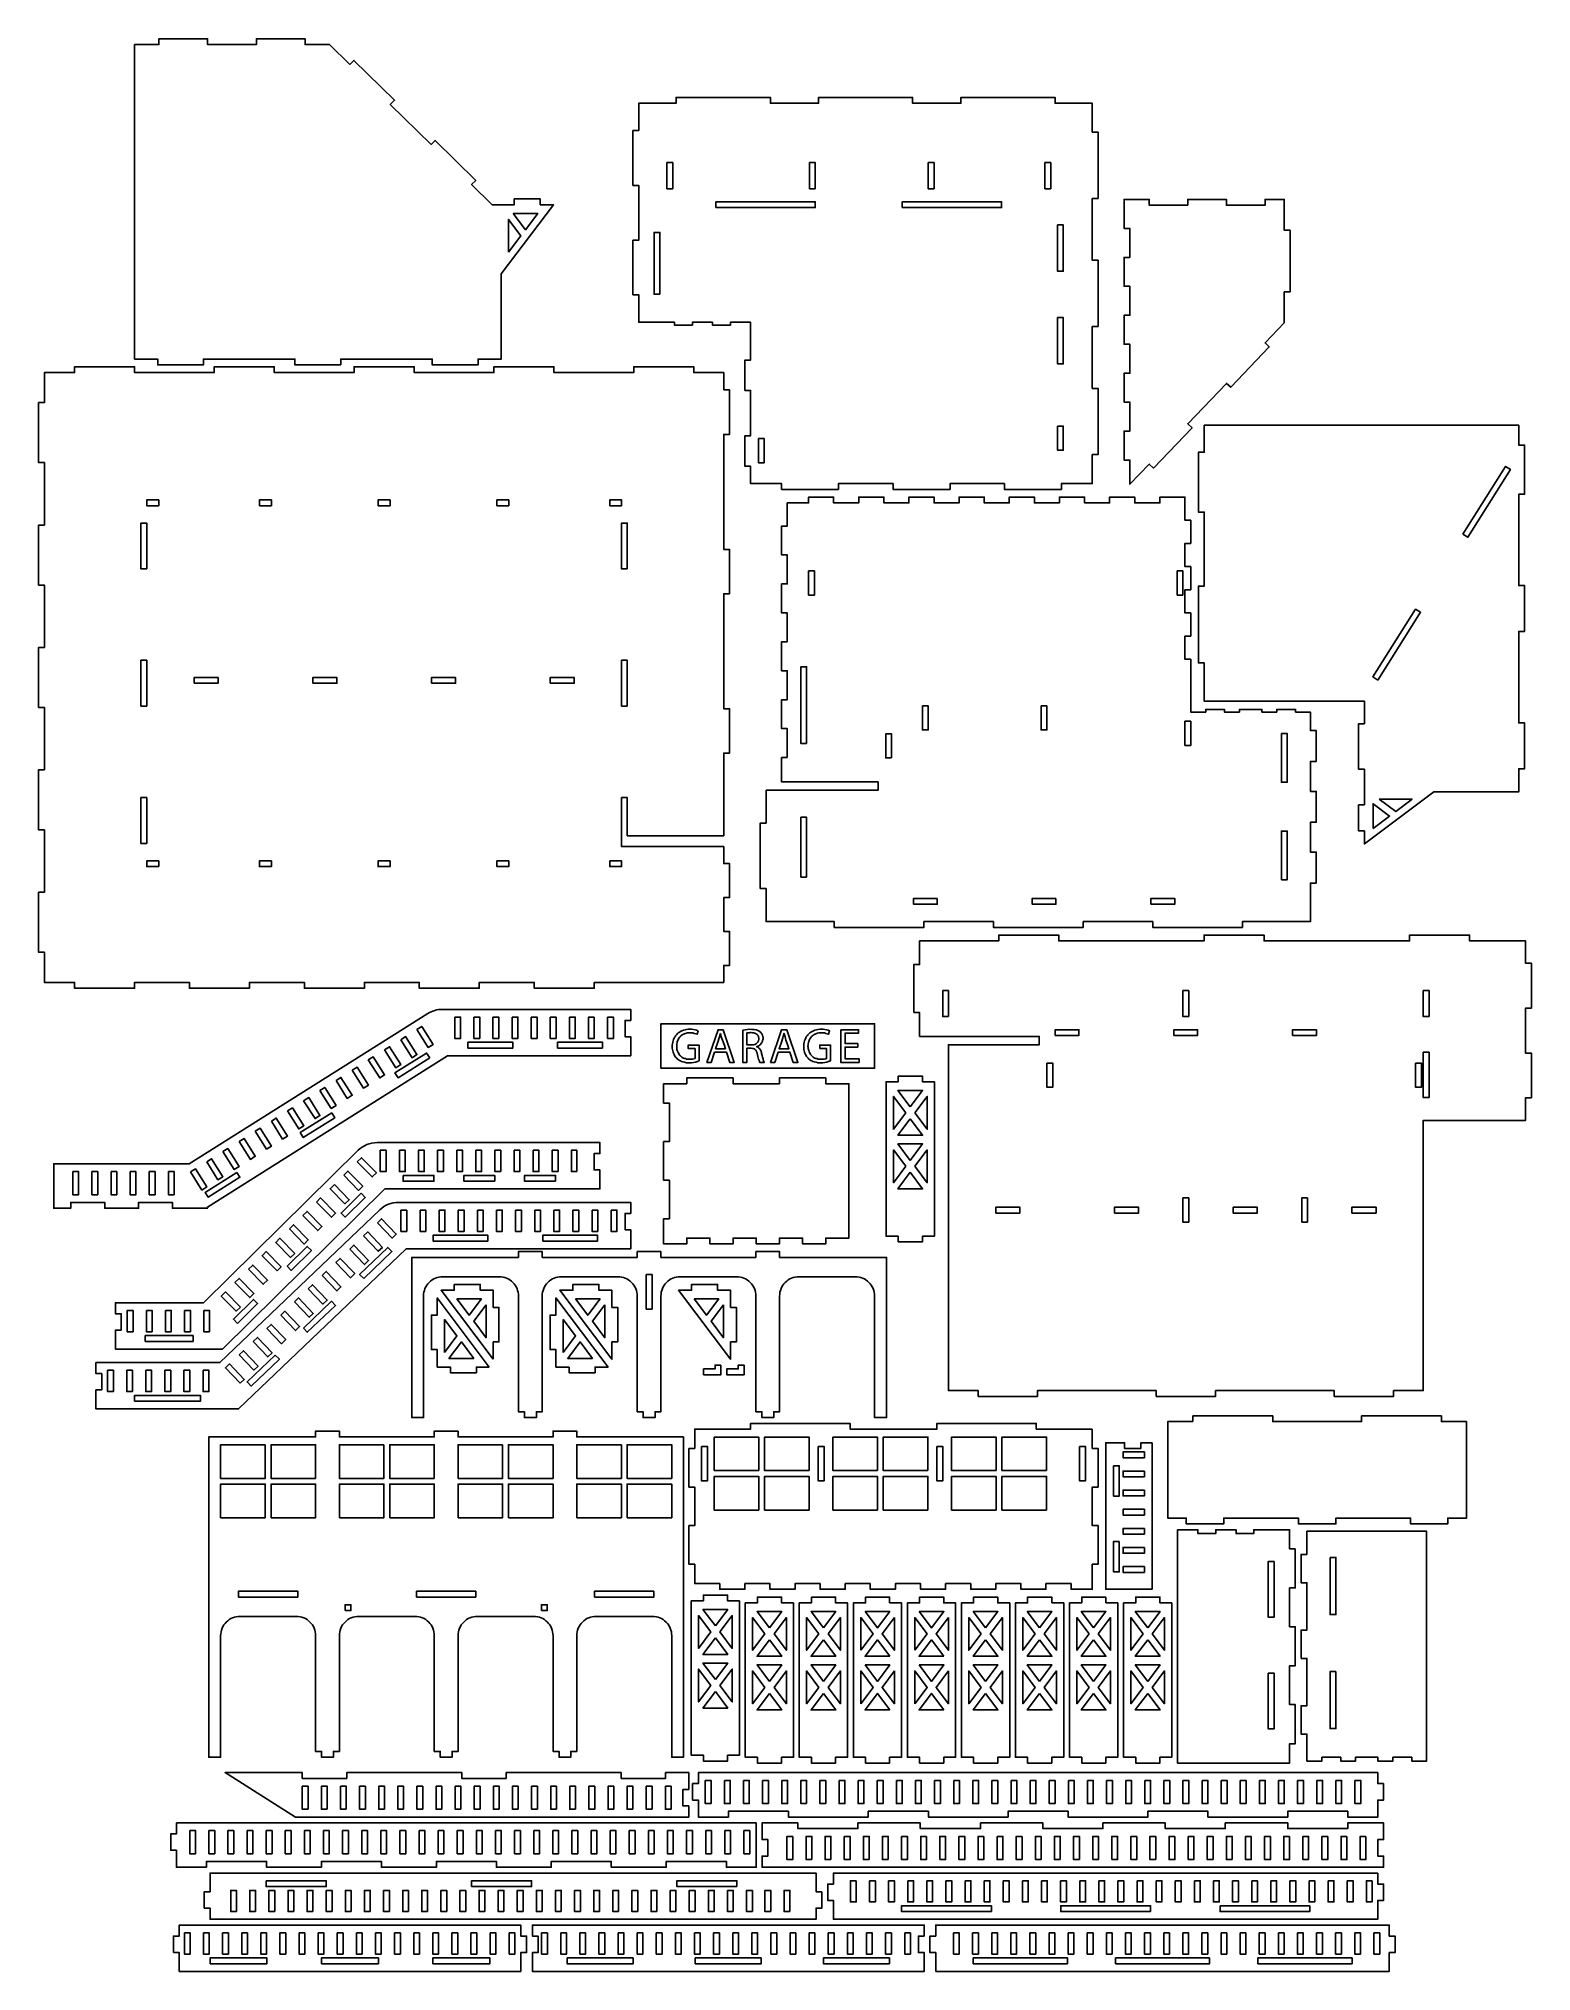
# Model space of a CAD drawing. Header units: millimetres. Extents: x 0 to 773, y 1379 to 2380.
import ezdxf

# ---------------------------------------------------------------- set-up
doc = ezdxf.new("R2010")
doc.units = ezdxf.units.MM
doc.layers.add('LAYER0', color=7, linetype='Continuous')

msp = doc.modelspace()

# ---------------------------------------------------------------- linework, layer by layer
at = {"layer": 'LAYER0', "linetype": 'Continuous'}
for points in [[(156.5, 2211.2), (132.8, 2211.2), (132.8, 2214.2), (85.4, 2214.2), (85.4, 2211.2), (61.7, 2211.2), (61.7, 2214.2), (49.7, 2214.2), (49.7, 2377.2), (62.3, 2377.2), (62.3, 2380.2), (87.5, 2380.2), (87.5, 2377.2), (112.8, 2377.2), (112.8, 2380.2), (138, 2380.2), (138, 2377.2), (150.7, 2377.2), (161.2, 2366.9), (163.3, 2369), (184.4, 2348.3), (182.2, 2346.1), (203.3, 2325.4), (205.4, 2327.5), (226.5, 2306.8), (224.3, 2304.6), (234.9, 2294.2), (246.4, 2294.2), (246.4, 2297.2), (259.9, 2297.2), (259.9, 2294.2), (266.7, 2294.2), (239.7, 2258.4), (239.7, 2214.2), (227.7, 2214.2), (227.7, 2211.2), (203.9, 2211.2), (203.9, 2214.2), (156.5, 2214.2)], [(307.9, 2247.5), (307.9, 2275.8), (310.9, 2275.8), (310.9, 2304.2), (307.9, 2304.2), (307.9, 2332.6), (310.9, 2332.6), (310.9, 2346.8), (330.3, 2346.8), (330.3, 2349.8), (379.1, 2349.8), (379.1, 2346.8), (404.1, 2346.8), (404.1, 2349.8), (452.8, 2349.8), (452.8, 2346.8), (477.8, 2346.8), (477.8, 2349.8), (526.6, 2349.8), (526.6, 2346.8), (545.9, 2346.8), (545.9, 2331.8), (548.9, 2331.8), (548.9, 2297.5), (545.9, 2297.5), (545.9, 2265.4), (548.9, 2265.4), (548.9, 2231.1), (545.9, 2231.1), (545.9, 2199), (548.9, 2199), (548.9, 2164.7), (545.9, 2164.7), (545.9, 2149.7), (529.9, 2149.7), (529.9, 2146.7), (500.4, 2146.7), (500.4, 2149.7), (472.2, 2149.7), (472.2, 2146.7), (442.7, 2146.7), (442.7, 2149.7), (414.4, 2149.7), (414.4, 2146.7), (384.9, 2146.7), (384.9, 2149.7), (368.9, 2149.7), (368.9, 2158.7), (365.9, 2158.7), (365.9, 2174.5), (368.9, 2174.5), (368.9, 2198), (365.9, 2198), (365.9, 2213.7), (368.9, 2213.7), (368.9, 2233.3), (358.4, 2233.3), (358.4, 2231.8), (349.2, 2231.8), (349.2, 2233.3), (338.7, 2233.3), (338.7, 2231.8), (329.4, 2231.8), (329.4, 2233.3), (310.9, 2233.3), (310.9, 2247.5)], [(328.5, 2302.5), (328.5, 2316), (325.5, 2316), (325.5, 2302.5)], [(402.4, 2302.5), (402.4, 2316), (399.4, 2316), (399.4, 2302.5)], [(463.9, 2302.5), (463.9, 2316), (460.9, 2316), (460.9, 2302.5)], [(521.4, 2302.5), (524.4, 2302.5), (524.4, 2316), (521.4, 2316)], [(350.9, 2292.7), (402.4, 2292.7), (402.4, 2295.7), (350.9, 2295.7)], [(447.4, 2292.7), (498.9, 2292.7), (498.9, 2295.7), (447.4, 2295.7)], [(595.4, 2293.9), (575.4, 2293.9), (575.4, 2296.9), (562.4, 2296.9), (562.4, 2281.9), (565.4, 2281.9), (565.4, 2266.9), (562.4, 2266.9), (562.4, 2251.9), (565.4, 2251.9), (565.4, 2236.9), (562.4, 2236.9), (562.4, 2221.9), (565.4, 2221.9), (565.4, 2206.9), (562.4, 2206.9), (562.4, 2191.9), (565.4, 2191.9), (565.4, 2176.9), (562.4, 2176.9), (562.4, 2161.9), (565.4, 2161.9), (565.4, 2149.3), (575.4, 2159.8), (577.6, 2157.7), (597.6, 2178.6), (595.4, 2180.7), (615.4, 2201.6), (617.6, 2199.6), (637.6, 2220.5), (635.4, 2222.6), (645.4, 2233), (645.4, 2249), (648.4, 2249), (648.4, 2281), (645.4, 2281), (645.4, 2296.9), (635.4, 2296.9), (635.4, 2293.9), (615.4, 2293.9), (615.4, 2296.9), (595.4, 2296.9)], [(243.4, 2269.6), (243.4, 2286.6), (249.8, 2278.1)], [(245.8, 2289.7), (258.6, 2289.7), (252.2, 2281.2)], [(527.9, 2283.7), (527.9, 2259.7), (530.9, 2259.7), (530.9, 2283.7)], [(321.9, 2247.8), (321.9, 2279.8), (318.9, 2279.8), (318.9, 2247.8)], [(527.9, 2235.7), (527.9, 2211.7), (530.9, 2211.7), (530.9, 2235.7)], [(355, 2198.2), (355, 2207.2), (339.4, 2207.2), (339.4, 2210.2), (308.3, 2210.2), (308.3, 2207.2), (267, 2207.2), (267, 2210.2), (235.9, 2210.2), (235.9, 2207.2), (194.6, 2207.2), (194.6, 2210.2), (163.4, 2210.2), (163.4, 2207.2), (122.1, 2207.2), (122.1, 2210.2), (91, 2210.2), (91, 2207.2), (49.7, 2207.2), (49.7, 2210.2), (18.6, 2210.2), (18.6, 2207.2), (3, 2207.2), (3, 2191.7), (0, 2191.7), (0, 2160.6), (3, 2160.6), (3, 2128.2), (0, 2128.2), (0, 2097.1), (3, 2097.1), (3, 2064.8), (0, 2064.8), (0, 2033.7), (3, 2033.7), (3, 2001.4), (0, 2001.4), (0, 1970.2), (3, 1970.2), (3, 1937.9), (0, 1937.9), (0, 1906.8), (3, 1906.8), (3, 1891.2), (18.6, 1891.2), (18.6, 1888.2), (49.7, 1888.2), (49.7, 1891.2), (78.1, 1891.2), (78.1, 1888.2), (109.2, 1888.2), (109.2, 1891.2), (137.7, 1891.2), (137.7, 1888.2), (168.8, 1888.2), (168.8, 1891.2), (197.2, 1891.2), (197.2, 1888.2), (228.3, 1888.2), (228.3, 1891.2), (256.8, 1891.2), (256.8, 1888.2), (287.9, 1888.2), (287.9, 1891.2), (355, 1891.2), (355, 1900), (358, 1900), (358, 1917.6), (355, 1917.6), (355, 1935.2), (358, 1935.2), (358, 1952.8), (355, 1952.8), (355, 1961.6), (302, 1961.6), (302, 1987), (305, 1987), (305, 1967.2), (355, 1967.2), (355, 2010), (358, 2010), (358, 2033), (355, 2033), (355, 2092.6), (358, 2092.6), (358, 2115.6), (355, 2115.6), (355, 2175.2), (358, 2175.2), (358, 2198.2)], [(527.9, 2179.5), (530.9, 2179.5), (530.9, 2167), (527.9, 2167)], [(686.9, 1983.2), (686.9, 2001.7), (683.9, 2001.7), (683.9, 2025.2), (686.9, 2025.2), (686.9, 2036.9), (603.9, 2036.9), (603.9, 2056.8), (600.9, 2056.8), (600.9, 2096.6), (603.9, 2096.6), (603.9, 2134.9), (600.9, 2134.9), (600.9, 2165.9), (603.9, 2165.9), (603.9, 2179.9), (766.9, 2179.9), (766.9, 2169.6), (769.9, 2169.6), (769.9, 2144.2), (766.9, 2144.2), (766.9, 2096.8), (769.9, 2096.8), (769.9, 2073.1), (766.9, 2073.1), (766.9, 2025.7), (769.9, 2025.7), (769.9, 2001.9), (766.9, 2001.9), (766.9, 1989.9), (722.8, 1989.9), (686.9, 1963), (686.9, 1969.7), (683.9, 1969.7), (683.9, 1983.2)], [(372.9, 2173), (375.9, 2173), (375.9, 2160.5), (372.9, 2160.5)], [(737.9, 2123.5), (740.5, 2121.9), (762.5, 2157), (760, 2158.6)], [(62.2, 2138.2), (62.2, 2141.2), (56, 2141.2), (56, 2138.2)], [(114.4, 2138.2), (114.4, 2141.2), (120.6, 2141.2), (120.6, 2138.2)], [(182.1, 2141.2), (175.9, 2141.2), (175.9, 2138.2), (182.1, 2138.2)], [(237.4, 2138.2), (237.4, 2141.2), (243.6, 2141.2), (243.6, 2138.2)], [(295.9, 2138.2), (302, 2138.2), (302, 2141.2), (295.9, 2141.2)], [(387.9, 2007.7), (387.9, 2022.7), (384.9, 2022.7), (384.9, 2037.7), (387.9, 2037.7), (387.9, 2052.7), (384.9, 2052.7), (384.9, 2067.7), (387.9, 2067.7), (387.9, 2082.7), (384.9, 2082.7), (384.9, 2097.7), (387.9, 2097.7), (387.9, 2112.7), (384.9, 2112.7), (384.9, 2127.7), (387.9, 2127.7), (387.9, 2139.7), (398.9, 2139.7), (398.9, 2142.7), (411.9, 2142.7), (411.9, 2139.7), (424.9, 2139.7), (424.9, 2142.7), (437.9, 2142.7), (437.9, 2139.7), (450.9, 2139.7), (450.9, 2142.7), (463.9, 2142.7), (463.9, 2139.7), (476.9, 2139.7), (476.9, 2142.7), (489.9, 2142.7), (489.9, 2139.7), (502.9, 2139.7), (502.9, 2142.7), (515.9, 2142.7), (515.9, 2139.7), (528.9, 2139.7), (528.9, 2142.7), (541.9, 2142.7), (541.9, 2139.7), (554.9, 2139.7), (554.9, 2142.7), (567.9, 2142.7), (567.9, 2139.7), (580.9, 2139.7), (580.9, 2142.7), (593.9, 2142.7), (593.9, 2130.7), (596.9, 2130.7), (596.9, 2118.7), (593.9, 2118.7), (593.9, 2106.7), (596.9, 2106.7), (596.9, 2094.7), (593.9, 2094.7), (593.9, 2082.7), (596.9, 2082.7), (596.9, 2070.7), (593.9, 2070.7), (593.9, 2058.7), (596.9, 2058.7), (596.9, 2031.3), (604.7, 2031.3), (604.7, 2032.7), (614.4, 2032.7), (614.4, 2031.3), (622.1, 2031.3), (622.1, 2032.7), (633.8, 2032.7), (633.8, 2031.3), (641.5, 2031.3), (641.5, 2032.7), (651.2, 2032.7), (651.2, 2031.3), (658.9, 2031.3), (658.9, 2021.7), (661.9, 2021.7), (661.9, 2005.7), (658.9, 2005.7), (658.9, 1990.2), (661.9, 1990.2), (661.9, 1974.2), (658.9, 1974.2), (658.9, 1958.7), (661.9, 1958.7), (661.9, 1942.7), (658.9, 1942.7), (658.9, 1922.7), (623.7, 1922.7), (623.7, 1919.7), (577.2, 1919.7), (577.2, 1922.7), (541.2, 1922.7), (541.2, 1919.7), (494.7, 1919.7), (494.7, 1922.7), (458.7, 1922.7), (458.7, 1919.7), (412.2, 1919.7), (412.2, 1922.7), (376.9, 1922.7), (376.9, 1939.8), (373.9, 1939.8), (373.9, 1973.8), (376.9, 1973.8), (376.9, 1990.8), (434.9, 1990.8), (434.9, 1995.1), (384.9, 1995.1), (384.9, 2007.7)], [(56, 2105.5), (56, 2129.2), (53, 2129.2), (53, 2105.5)], [(305, 2105.5), (302, 2105.5), (302, 2129.2), (305, 2129.2)], [(401.9, 2091.9), (398.9, 2091.9), (398.9, 2104.4), (401.9, 2104.4)], [(592.9, 2091.9), (589.9, 2091.9), (589.9, 2104.4), (592.9, 2104.4)], [(693.9, 2047.9), (691.3, 2049.5), (713.4, 2084.6), (716, 2083)], [(53, 2058.1), (53, 2034.4), (56, 2034.4), (56, 2058.1)], [(305, 2034.4), (305, 2058.1), (302, 2058.1), (302, 2034.4)], [(397.9, 2015), (397.9, 2054.8), (394.9, 2054.8), (394.9, 2015)], [(80.5, 2046.2), (93, 2046.2), (93, 2049.2), (80.5, 2049.2)], [(142, 2046.2), (154.5, 2046.2), (154.5, 2049.2), (142, 2049.2)], [(203.5, 2046.2), (216, 2046.2), (216, 2049.2), (203.5, 2049.2)], [(265, 2046.2), (277.5, 2046.2), (277.5, 2049.2), (265, 2049.2)], [(457.9, 2034.5), (460.9, 2034.5), (460.9, 2022), (457.9, 2022)], [(519.4, 2034.5), (519.4, 2022), (522.4, 2022), (522.4, 2034.5)], [(596.9, 2014), (593.9, 2014), (593.9, 2026.5), (596.9, 2026.5)], [(441.9, 2007.5), (438.9, 2007.5), (438.9, 2020), (441.9, 2020)], [(643.9, 2020.1), (643.9, 1994.9), (646.9, 1994.9), (646.9, 2020.1)], [(53, 1987), (56, 1987), (56, 1963.2), (53, 1963.2)], [(691.4, 1971), (699.9, 1977.4), (691.4, 1983.8)], [(694.6, 1986.2), (703.1, 1979.8), (711.6, 1986.2)], [(397.9, 1945.8), (397.9, 1976.8), (394.9, 1976.8), (394.9, 1945.8)], [(643.9, 1944.4), (646.9, 1944.4), (646.9, 1969.6), (643.9, 1969.6)], [(62.2, 1951.2), (62.2, 1954.2), (56, 1954.2), (56, 1951.2)], [(120.6, 1954.2), (120.6, 1951.2), (114.4, 1951.2), (114.4, 1954.2)], [(182.1, 1954.2), (175.9, 1954.2), (175.9, 1951.2), (182.1, 1951.2)], [(243.6, 1954.2), (243.6, 1951.2), (237.4, 1951.2), (237.4, 1954.2)], [(295.9, 1954.2), (295.9, 1951.2), (302, 1951.2), (302, 1954.2)], [(465.6, 1934.7), (453.3, 1934.7), (453.3, 1931.7), (465.6, 1931.7)], [(527.1, 1934.7), (514.8, 1934.7), (514.8, 1931.7), (527.1, 1931.7)], [(576.3, 1931.7), (588.6, 1931.7), (588.6, 1934.7), (576.3, 1934.7)], [(453.4, 1875.6), (456.4, 1875.6), (456.4, 1863.2), (518.4, 1863.2), (518.4, 1858.9), (471.4, 1858.9), (471.4, 1679.7), (486.8, 1679.7), (486.8, 1676.7), (517.5, 1676.7), (517.5, 1679.7), (579, 1679.7), (579, 1676.7), (609.8, 1676.7), (609.8, 1679.7), (671.3, 1679.7), (671.3, 1676.7), (702, 1676.7), (702, 1679.7), (717.4, 1679.7), (717.4, 1819.7), (770.4, 1819.7), (770.4, 1831.4), (773.4, 1831.4), (773.4, 1854.6), (770.4, 1854.6), (770.4, 1877.9), (773.4, 1877.9), (773.4, 1901.1), (770.4, 1901.1), (770.4, 1912.7), (741.4, 1912.7), (741.4, 1915.7), (710.3, 1915.7), (710.3, 1912.7), (634.9, 1912.7), (634.9, 1915.7), (603.8, 1915.7), (603.8, 1912.7), (528.5, 1912.7), (528.5, 1915.7), (497.4, 1915.7), (497.4, 1912.7), (456.4, 1912.7), (456.4, 1900.4), (453.4, 1900.4)], [(471.4, 1873.5), (468.4, 1873.5), (468.4, 1887), (471.4, 1887)], [(595.9, 1873.5), (592.9, 1873.5), (592.9, 1887), (595.9, 1887)], [(720.4, 1873.5), (717.4, 1873.5), (717.4, 1887), (720.4, 1887)], [(215.6, 1873.2), (218.6, 1873.2), (218.6, 1862.2), (215.6, 1862.2)], [(225.5, 1873.2), (228.5, 1873.2), (228.5, 1862.2), (225.5, 1862.2)], [(235.4, 1873.2), (238.4, 1873.2), (238.4, 1862.2), (235.4, 1862.2)], [(245.3, 1873.2), (248.3, 1873.2), (248.3, 1862.2), (245.3, 1862.2)], [(255.2, 1873.2), (258.2, 1873.2), (258.2, 1862.2), (255.2, 1862.2)], [(265.1, 1873.2), (268.1, 1873.2), (268.1, 1862.2), (265.1, 1862.2)], [(275, 1873.2), (278, 1873.2), (278, 1862.2), (275, 1862.2)], [(287.9, 1873.2), (287.9, 1862.2), (284.9, 1862.2), (284.9, 1873.2)], [(294.8, 1873.2), (297.8, 1873.2), (297.8, 1862.2), (294.8, 1862.2)], [(187.6, 1861.5), (190.1, 1863.1), (196, 1853.8), (193.5, 1852.2)], [(196, 1866.8), (198.5, 1868.4), (204.4, 1859.1), (201.8, 1857.5)], [(322.4, 1846.7), (433.1, 1846.7), (433.1, 1869.8), (322.4, 1869.8)], [(526.7, 1863.7), (526.7, 1866.7), (539, 1866.7), (539, 1863.7)], [(588.2, 1863.7), (588.2, 1866.7), (600.5, 1866.7), (600.5, 1863.7)], [(649.7, 1863.7), (649.7, 1866.7), (662, 1866.7), (662, 1863.7)], [(179.2, 1856.3), (181.8, 1857.9), (187.6, 1848.6), (185.1, 1847)], [(202.6, 1852.1), (201, 1854.6), (184.6, 1844.3), (186.2, 1841.8)], [(222.4, 1860.2), (245.7, 1860.2), (245.7, 1857.2), (222.4, 1857.2)], [(292.2, 1857.2), (292.2, 1860.2), (268.9, 1860.2), (268.9, 1857.2)], [(717.4, 1855), (720.4, 1855), (720.4, 1831.5), (717.4, 1831.5)], [(162.5, 1845.7), (165, 1847.3), (170.9, 1838), (168.3, 1836.4)], [(170.8, 1851), (173.4, 1852.6), (179.2, 1843.3), (176.7, 1841.7)], [(522.4, 1849.4), (525.4, 1849.4), (525.4, 1836.9), (522.4, 1836.9)], [(713.4, 1849.4), (716.4, 1849.4), (716.4, 1836.9), (713.4, 1836.9)], [(145.7, 1835.2), (148.2, 1836.8), (154.1, 1827.5), (151.6, 1825.9)], [(154.1, 1840.4), (156.6, 1842), (162.5, 1832.7), (159.9, 1831.1)], [(323.8, 1828.7), (326.8, 1828.7), (326.8, 1808.7), (323.8, 1808.7), (323.8, 1788.7), (326.8, 1788.7), (326.8, 1768.7), (323.8, 1768.7), (323.8, 1755.7), (335.8, 1755.7), (335.8, 1758.7), (347.8, 1758.7), (347.8, 1755.7), (359.8, 1755.7), (359.8, 1758.7), (371.8, 1758.7), (371.8, 1755.7), (383.8, 1755.7), (383.8, 1758.7), (395.8, 1758.7), (395.8, 1755.7), (407.8, 1755.7), (407.8, 1758.7), (419.8, 1758.7), (419.8, 1838.7), (407.8, 1838.7), (407.8, 1841.7), (383.8, 1841.7), (383.8, 1838.7), (359.8, 1838.7), (359.8, 1841.7), (335.8, 1841.7), (335.8, 1838.7), (323.8, 1838.7)], [(457.9, 1759.7), (457.9, 1756.7), (445.4, 1756.7), (445.4, 1759.7), (439.1, 1759.7), (439.1, 1839.7), (445.4, 1839.7), (445.4, 1842.7), (457.9, 1842.7), (457.9, 1839.7), (464.1, 1839.7), (464.1, 1759.7)], [(451.6, 1826.7), (458, 1835.2), (445.2, 1835.2)], [(129, 1824.6), (131.5, 1826.2), (137.4, 1816.9), (134.8, 1815.3)], [(151.9, 1823.7), (153.5, 1821.1), (137.1, 1810.8), (135.5, 1813.4)], [(137.3, 1829.9), (139.9, 1831.5), (145.7, 1822.2), (143.2, 1820.6)], [(449.3, 1823.6), (442.9, 1832.1), (442.9, 1815.1)], [(454, 1823.6), (460.4, 1815.1), (460.4, 1832.1)], [(112.2, 1814.1), (114.7, 1815.7), (120.6, 1806.4), (118.1, 1804.8)], [(120.6, 1819.3), (123.1, 1820.9), (129, 1811.6), (126.4, 1810)], [(451.6, 1820.5), (445.2, 1812), (458, 1812)], [(95.4, 1803.5), (98, 1805.1), (103.8, 1795.8), (101.3, 1794.2)], [(103.8, 1808.8), (106.4, 1810.4), (112.2, 1801.1), (109.7, 1799.5)], [(177, 1804.2), (180, 1804.2), (180, 1793.2), (177, 1793.2)], [(186.9, 1804.2), (189.9, 1804.2), (189.9, 1793.2), (186.9, 1793.2)], [(196.8, 1793.2), (196.8, 1804.2), (199.8, 1804.2), (199.8, 1793.2)], [(206.7, 1804.2), (209.7, 1804.2), (209.7, 1793.2), (206.7, 1793.2)], [(216.6, 1804.2), (219.6, 1804.2), (219.6, 1793.2), (216.6, 1793.2)], [(226.5, 1804.2), (229.5, 1804.2), (229.5, 1793.2), (226.5, 1793.2)], [(239.4, 1793.2), (236.4, 1793.2), (236.4, 1804.2), (239.4, 1804.2)], [(246.3, 1804.2), (249.3, 1804.2), (249.3, 1793.2), (246.3, 1793.2)], [(256.2, 1804.2), (259.2, 1804.2), (259.2, 1793.2), (256.2, 1793.2)], [(266.1, 1804.2), (269.1, 1804.2), (269.1, 1793.2), (266.1, 1793.2)], [(278.8, 1793.2), (276, 1793.2), (276, 1804.2), (278.8, 1804.2)], [(449.3, 1795.9), (442.9, 1787.4), (442.9, 1804.4)], [(451.6, 1799), (445.2, 1807.5), (458, 1807.5)], [(454, 1795.9), (460.4, 1804.4), (460.4, 1787.4)], [(17.7, 1793.2), (20.7, 1793.2), (20.7, 1781.2), (17.7, 1781.2)], [(27.6, 1793.2), (30.6, 1793.2), (30.6, 1781.2), (27.6, 1781.2)], [(37.5, 1793.2), (40.5, 1793.2), (40.5, 1781.2), (37.5, 1781.2)], [(47.4, 1793.2), (50.4, 1793.2), (50.4, 1781.2), (47.4, 1781.2)], [(57.3, 1793.2), (60.3, 1793.2), (60.3, 1781.2), (57.3, 1781.2)], [(67.2, 1793.2), (70.2, 1793.2), (70.2, 1781.2), (67.2, 1781.2)], [(78.7, 1793), (81.2, 1794.6), (87.1, 1785.2), (84.6, 1783.6)], [(102.7, 1792.7), (104.3, 1790.2), (87.9, 1779.9), (86.3, 1782.4)], [(87.1, 1798.2), (89.6, 1799.8), (95.5, 1790.5), (92.9, 1788.9)], [(158.1, 1791.3), (160.2, 1793.4), (167.9, 1785.6), (165.8, 1783.4)], [(165.1, 1798.2), (167.3, 1800.3), (175, 1792.5), (172.8, 1790.4)], [(451.6, 1792.8), (458, 1784.2), (445.2, 1784.2)], [(153.2, 1786.4), (160.9, 1778.6), (158.7, 1776.5), (151, 1784.3)], [(188.8, 1791.2), (204.8, 1791.2), (204.8, 1788.2), (188.8, 1788.2)], [(236.3, 1788.2), (220.3, 1788.2), (220.3, 1791.2), (236.3, 1791.2)], [(267.8, 1788.2), (267.8, 1791.2), (251.8, 1791.2), (251.8, 1788.2)], [(144, 1777.4), (146.1, 1779.5), (153.8, 1771.7), (151.7, 1769.5)], [(167.1, 1782), (156.7, 1771.7), (158.8, 1769.6), (169.2, 1779.8)], [(190.7, 1773.2), (187.7, 1773.2), (187.7, 1762.2), (190.7, 1762.2)], [(197.6, 1773.2), (200.6, 1773.2), (200.6, 1762.2), (197.6, 1762.2)], [(207.5, 1773.2), (210.5, 1773.2), (210.5, 1762.2), (207.5, 1762.2)], [(217.4, 1773.2), (220.4, 1773.2), (220.4, 1762.2), (217.4, 1762.2)], [(227.3, 1773.2), (230.3, 1773.2), (230.3, 1762.2), (227.3, 1762.2)], [(237.2, 1773.2), (240.2, 1773.2), (240.2, 1762.2), (237.2, 1762.2)], [(247.1, 1773.2), (250.1, 1773.2), (250.1, 1762.2), (247.1, 1762.2)], [(257, 1773.2), (260, 1773.2), (260, 1762.2), (257, 1762.2)], [(266.9, 1773.2), (269.9, 1773.2), (269.9, 1762.2), (266.9, 1762.2)], [(276.8, 1773.2), (279.8, 1773.2), (279.8, 1762.2), (276.8, 1762.2)], [(286.7, 1773.2), (289.7, 1773.2), (289.7, 1762.2), (286.7, 1762.2)], [(296.6, 1773.2), (299.6, 1773.2), (299.6, 1762.2), (296.6, 1762.2)], [(495.9, 1771.7), (495.9, 1774.7), (508.4, 1774.7), (508.4, 1771.7)], [(557.4, 1771.7), (557.4, 1774.7), (569.9, 1774.7), (569.9, 1771.7)], [(595.9, 1767), (595.9, 1779.5), (592.9, 1779.5), (592.9, 1767)], [(618.9, 1771.7), (618.9, 1774.7), (631.4, 1774.7), (631.4, 1771.7)], [(654.4, 1767), (654.4, 1779.5), (657.4, 1779.5), (657.4, 1767)], [(680.4, 1771.7), (680.4, 1774.7), (692.9, 1774.7), (692.9, 1771.7)], [(129.9, 1763.5), (132, 1765.6), (139.7, 1757.8), (137.6, 1755.6)], [(136.9, 1770.4), (139.1, 1772.5), (146.8, 1764.7), (144.6, 1762.6)], [(175.5, 1766.7), (177.7, 1768.7), (185.3, 1760.8), (183.1, 1758.7)], [(132.7, 1750.8), (130.5, 1748.7), (122.8, 1756.5), (125, 1758.6)], [(128.8, 1744.2), (130.9, 1742), (141.3, 1752.3), (139.2, 1754.4)], [(161.2, 1753), (163.3, 1755.1), (170.9, 1747.1), (168.8, 1745)], [(168.4, 1737.7), (166.3, 1739.9), (180.9, 1753.9), (183, 1751.7)], [(168.3, 1759.8), (170.5, 1761.9), (178.1, 1753.9), (175.9, 1751.9)], [(232.8, 1760.2), (204.4, 1760.2), (204.4, 1757.2), (232.8, 1757.2)], [(261.2, 1757.2), (261.2, 1760.2), (289.6, 1760.2), (289.6, 1757.2)], [(108.7, 1742.6), (110.9, 1744.7), (118.6, 1736.9), (116.4, 1734.8)], [(123.5, 1741.8), (115.8, 1749.6), (117.9, 1751.7), (125.6, 1743.9)], [(154, 1746.1), (156.2, 1748.2), (163.8, 1740.3), (161.6, 1738.2)], [(101.7, 1735.7), (103.8, 1737.8), (111.5, 1730), (109.4, 1727.9)], [(139.7, 1732.5), (141.9, 1734.5), (149.5, 1726.6), (147.3, 1724.5)], [(146.9, 1739.3), (149, 1741.4), (156.6, 1733.4), (154.5, 1731.3)], [(235.5, 1695.9), (235.5, 1704.9), (238.5, 1704.9), (238.5, 1722.8), (235.5, 1722.8), (235.5, 1731.7), (228.8, 1731.7), (228.8, 1734.7), (215.3, 1734.7), (215.3, 1731.7), (208.5, 1731.7)], [(297, 1722.8), (300, 1722.8), (300, 1704.9), (297, 1704.9), (297, 1695.9), (270, 1731.7), (276.8, 1731.7), (276.8, 1734.7), (290.3, 1734.7), (290.3, 1731.7), (297, 1731.7)], [(314.8, 1739.8), (317.8, 1739.8), (317.8, 1721.9), (314.8, 1721.9)], [(331.5, 1731.7), (358.5, 1695.9), (358.5, 1704.9), (361.5, 1704.9), (361.5, 1722.8), (358.5, 1722.8), (358.5, 1731.7), (351.8, 1731.7), (351.8, 1734.7), (338.3, 1734.7), (338.3, 1731.7)], [(104.5, 1723), (102.3, 1720.9), (94.6, 1728.7), (96.8, 1730.8)], [(103, 1714.5), (100.9, 1716.7), (111.3, 1726.9), (113.4, 1724.8)], [(132.6, 1725.6), (134.7, 1727.7), (142.3, 1719.7), (140.2, 1717.7)], [(137.2, 1712), (139.2, 1709.9), (153.8, 1723.8), (151.8, 1726)], [(233.5, 1691.9), (206.5, 1727.7), (206.5, 1718.8), (203.5, 1718.8), (203.5, 1700.9), (206.5, 1700.9), (206.5, 1691.9), (213.3, 1691.9), (213.3, 1688.9), (226.8, 1688.9), (226.8, 1691.9)], [(216.6, 1727.2), (223, 1718.7), (229.4, 1727.2)], [(231.8, 1724.1), (225.4, 1715.6), (231.8, 1707.1)], [(274.8, 1691.9), (274.8, 1688.9), (288.3, 1688.9), (288.3, 1691.9), (295, 1691.9), (268, 1727.7), (268, 1718.8), (265, 1718.8), (265, 1700.9), (268, 1700.9), (268, 1691.9)], [(278.1, 1727.2), (284.5, 1718.7), (290.9, 1727.2)], [(293.3, 1724.1), (286.9, 1715.6), (293.3, 1707.1)], [(339.6, 1727.2), (346, 1718.7), (352.4, 1727.2)], [(354.8, 1724.1), (348.4, 1715.6), (354.8, 1707.1)], [(48.9, 1710.2), (45.9, 1710.2), (45.9, 1721.2), (48.9, 1721.2)], [(55.8, 1721.2), (58.8, 1721.2), (58.8, 1710.2), (55.8, 1710.2)], [(65.7, 1721.2), (68.7, 1721.2), (68.7, 1710.2), (65.7, 1710.2)], [(75.6, 1721.2), (78.6, 1721.2), (78.6, 1710.2), (75.6, 1710.2)], [(85.5, 1721.2), (88.5, 1721.2), (88.5, 1710.2), (85.5, 1710.2)], [(118.2, 1711.9), (120.4, 1714), (128, 1706.1), (125.8, 1704)], [(125.4, 1718.8), (127.6, 1720.8), (135.2, 1712.9), (133, 1710.8)], [(210.3, 1699.5), (216.7, 1708), (210.3, 1716.5)], [(271.8, 1699.5), (278.2, 1708), (271.8, 1716.5)], [(80, 1708.2), (80, 1705.2), (55.2, 1705.2), (55.2, 1708.2)], [(111.1, 1705.1), (113.3, 1707.2), (120.9, 1699.2), (118.7, 1697.1)], [(225.4, 1696.4), (219, 1704.9), (212.6, 1696.4)], [(286.9, 1696.4), (280.5, 1704.9), (274.1, 1696.4)], [(104.4, 1683.5), (96.8, 1691.4), (98.9, 1693.5), (106.5, 1685.5)], [(103.9, 1698.3), (106.1, 1700.3), (113.7, 1692.4), (111.5, 1690.3)], [(122.6, 1698.1), (108, 1684.2), (110.1, 1682), (124.7, 1696)], [(353.5, 1692.9), (350.5, 1692.9), (350.5, 1690.9), (344.5, 1690.9), (344.5, 1687.9), (353.5, 1687.9)], [(365.5, 1687.9), (365.5, 1692.9), (362.5, 1692.9), (362.5, 1690.9), (356.5, 1690.9), (356.5, 1687.9)], [(38.7, 1690.2), (35.7, 1690.2), (35.7, 1679.2), (38.7, 1679.2)], [(45.6, 1690.2), (48.6, 1690.2), (48.6, 1679.2), (45.6, 1679.2)], [(55.5, 1690.2), (58.5, 1690.2), (58.5, 1679.2), (55.5, 1679.2)], [(65.4, 1690.2), (68.4, 1690.2), (68.4, 1679.2), (65.4, 1679.2)], [(75.3, 1690.2), (78.3, 1690.2), (78.3, 1679.2), (75.3, 1679.2)], [(85.2, 1690.2), (88.2, 1690.2), (88.2, 1679.2), (85.2, 1679.2)], [(49.7, 1674.2), (49.7, 1677.2), (83.8, 1677.2), (83.8, 1674.2)], [(545.9, 1659.7), (545.9, 1649.7), (548.9, 1649.7), (548.9, 1629.7), (545.9, 1629.7), (545.9, 1609.7), (548.9, 1609.7), (548.9, 1589.7), (545.9, 1589.7), (545.9, 1576.7), (534.9, 1576.7), (534.9, 1579.7), (521.9, 1579.7), (521.9, 1576.7), (508.9, 1576.7), (508.9, 1579.7), (495.9, 1579.7), (495.9, 1576.7), (482.9, 1576.7), (482.9, 1579.7), (469.9, 1579.7), (469.9, 1576.7), (456.9, 1576.7), (456.9, 1579.7), (443.9, 1579.7), (443.9, 1576.7), (430.9, 1576.7), (430.9, 1579.7), (417.9, 1579.7), (417.9, 1576.7), (404.9, 1576.7), (404.9, 1579.7), (391.9, 1579.7), (391.9, 1576.7), (378.9, 1576.7), (378.9, 1579.7), (365.9, 1579.7), (365.9, 1576.7), (352.9, 1576.7), (352.9, 1579.7), (339.9, 1579.7), (339.9, 1589.7), (336.9, 1589.7), (336.9, 1609.7), (339.9, 1609.7), (339.9, 1629.7), (336.9, 1629.7), (336.9, 1649.7), (339.9, 1649.7), (339.9, 1659.7), (368.9, 1659.7), (368.9, 1662.7), (420.4, 1662.7), (420.4, 1659.7), (465.4, 1659.7), (465.4, 1662.7), (516.9, 1662.7), (516.9, 1659.7)], [(598, 1663.6), (598, 1666.6), (639.4, 1666.6), (639.4, 1663.6), (685.4, 1663.6), (685.4, 1666.6), (726.8, 1666.6), (726.8, 1663.6), (739.8, 1663.6), (739.8, 1613.6), (730.1, 1613.6), (730.1, 1610.6), (710.8, 1610.6), (710.8, 1613.6), (672.1, 1613.6), (672.1, 1610.6), (652.7, 1610.6), (652.7, 1613.6), (614, 1613.6), (614, 1610.6), (594.6, 1610.6), (594.6, 1613.6), (585, 1613.6), (585, 1663.6)], [(373.1, 1638.2), (350, 1638.2), (350, 1655.6), (373.1, 1655.6)], [(399.2, 1638.2), (376.1, 1638.2), (376.1, 1655.6), (399.2, 1655.6)], [(434.6, 1638.2), (411.5, 1638.2), (411.5, 1655.6), (434.6, 1655.6)], [(460.7, 1638.2), (437.6, 1638.2), (437.6, 1655.6), (460.7, 1655.6)], [(496.1, 1638.2), (473, 1638.2), (473, 1655.6), (496.1, 1655.6)], [(522.2, 1638.2), (499.1, 1638.2), (499.1, 1655.6), (522.2, 1655.6)], [(576.9, 1652.7), (576.9, 1576.7), (552.9, 1576.7), (552.9, 1652.7), (562.6, 1652.7), (562.6, 1649.7), (571.1, 1649.7), (571.1, 1652.7)], [(117.4, 1651.6), (94.3, 1651.6), (94.3, 1634.2), (117.4, 1634.2)], [(143.5, 1634.2), (143.5, 1651.6), (120.4, 1651.6), (120.4, 1634.2)], [(178.9, 1651.6), (155.8, 1651.6), (155.8, 1634.2), (178.9, 1634.2)], [(205, 1634.2), (205, 1651.6), (181.9, 1651.6), (181.9, 1634.2)], [(240.4, 1651.6), (217.3, 1651.6), (217.3, 1634.2), (240.4, 1634.2)], [(266.5, 1634.2), (266.5, 1651.6), (243.4, 1651.6), (243.4, 1634.2)], [(301.9, 1651.6), (278.8, 1651.6), (278.8, 1634.2), (301.9, 1634.2)], [(328, 1634.2), (328, 1651.6), (304.9, 1651.6), (304.9, 1634.2)], [(343.5, 1650.8), (346.5, 1650.8), (346.5, 1632.9), (343.5, 1632.9)], [(403.9, 1650.8), (406.9, 1650.8), (406.9, 1632.9), (403.9, 1632.9)], [(465.4, 1650.8), (468.4, 1650.8), (468.4, 1632.9), (465.4, 1632.9)], [(539.3, 1650.8), (542.3, 1650.8), (542.3, 1632.9), (539.3, 1632.9)], [(572.9, 1647.9), (572.9, 1644.9), (561.9, 1644.9), (561.9, 1647.9)], [(373.1, 1617.8), (350, 1617.8), (350, 1635.2), (373.1, 1635.2)], [(399.2, 1617.8), (376.1, 1617.8), (376.1, 1635.2), (399.2, 1635.2)], [(434.6, 1617.8), (411.5, 1617.8), (411.5, 1635.2), (434.6, 1635.2)], [(460.7, 1617.8), (437.6, 1617.8), (437.6, 1635.2), (460.7, 1635.2)], [(496.1, 1617.8), (473, 1617.8), (473, 1635.2), (496.1, 1635.2)], [(522.2, 1617.8), (499.1, 1617.8), (499.1, 1635.2), (522.2, 1635.2)], [(556.9, 1640.7), (559.9, 1640.7), (559.9, 1625), (556.9, 1625)], [(572.9, 1638), (572.9, 1635), (561.9, 1635), (561.9, 1638)], [(94.3, 1613.8), (94.3, 1631.2), (117.4, 1631.2), (117.4, 1613.8)], [(120.4, 1613.8), (143.5, 1613.8), (143.5, 1631.2), (120.4, 1631.2)], [(155.8, 1613.8), (155.8, 1631.2), (178.9, 1631.2), (178.9, 1613.8)], [(181.9, 1613.8), (205, 1613.8), (205, 1631.2), (181.9, 1631.2)], [(217.3, 1613.8), (217.3, 1631.2), (240.4, 1631.2), (240.4, 1613.8)], [(243.4, 1613.8), (266.5, 1613.8), (266.5, 1631.2), (243.4, 1631.2)], [(278.8, 1613.8), (278.8, 1631.2), (301.9, 1631.2), (301.9, 1613.8)], [(304.9, 1613.8), (328, 1613.8), (328, 1631.2), (304.9, 1631.2)], [(572.9, 1628.1), (572.9, 1625.1), (561.9, 1625.1), (561.9, 1628.1)], [(572.9, 1618.2), (572.9, 1615.2), (561.9, 1615.2), (561.9, 1618.2)], [(572.9, 1608.3), (572.9, 1605.3), (561.9, 1605.3), (561.9, 1608.3)], [(651.1, 1597.6), (651.1, 1577.4), (648.1, 1577.4), (648.1, 1557.3), (651.1, 1557.3), (651.1, 1537.1), (648.1, 1537.1), (648.1, 1517), (651.1, 1517), (651.1, 1496.7), (648.1, 1496.7), (648.1, 1486.7), (590.1, 1486.7), (590.1, 1607.6), (600.6, 1607.6), (600.6, 1605.6), (609.9, 1605.6), (609.9, 1607.6), (620.4, 1607.6), (620.4, 1605.6), (629.6, 1605.6), (629.6, 1607.6), (648.1, 1607.6), (648.1, 1597.6)], [(654.1, 1540.9), (657.1, 1540.9), (657.1, 1516.4), (654.1, 1516.4), (654.1, 1501.7), (657.1, 1501.7), (657.1, 1487.7), (664.9, 1487.7), (664.9, 1489.7), (674.6, 1489.7), (674.6, 1487.7), (682.3, 1487.7), (682.3, 1489.7), (693.9, 1489.7), (693.9, 1487.7), (701.7, 1487.7), (701.7, 1489.7), (711.4, 1489.7), (711.4, 1487.7), (719.1, 1487.7), (719.1, 1606.8), (657.1, 1606.8), (657.1, 1594.8), (654.1, 1594.8), (654.1, 1580.1), (657.1, 1580.1), (657.1, 1555.6), (654.1, 1555.6)], [(559.9, 1601.5), (556.9, 1601.5), (556.9, 1585.7), (559.9, 1585.7)], [(572.9, 1598.4), (572.9, 1595.4), (561.9, 1595.4), (561.9, 1598.4)], [(669.1, 1593.2), (672.1, 1593.2), (672.1, 1563.6), (669.1, 1563.6)], [(572.9, 1588.5), (572.9, 1585.5), (561.9, 1585.5), (561.9, 1588.5)], [(640.1, 1591.2), (637.1, 1591.2), (637.1, 1562.2), (640.1, 1562.2)], [(134.3, 1572.7), (134.3, 1575.7), (103.5, 1575.7), (103.5, 1572.7)], [(226.5, 1572.7), (226.5, 1575.7), (195.8, 1575.7), (195.8, 1572.7)], [(318.8, 1575.7), (318.8, 1572.7), (288, 1572.7), (288, 1575.7)], [(344.4, 1570.7), (344.4, 1573.7), (356.9, 1573.7), (356.9, 1570.7), (363.1, 1570.7), (363.1, 1490.7), (356.9, 1490.7), (356.9, 1487.7), (344.4, 1487.7), (344.4, 1490.7), (338.1, 1490.7), (338.1, 1570.7)], [(391.1, 1569.7), (391.1, 1489.7), (384.9, 1489.7), (384.9, 1486.7), (372.4, 1486.7), (372.4, 1489.7), (366.1, 1489.7), (366.1, 1569.7), (372.4, 1569.7), (372.4, 1572.7), (384.9, 1572.7), (384.9, 1569.7)], [(400.4, 1572.7), (412.9, 1572.7), (412.9, 1569.7), (419.1, 1569.7), (419.1, 1489.7), (412.9, 1489.7), (412.9, 1486.7), (400.4, 1486.7), (400.4, 1489.7), (394.1, 1489.7), (394.1, 1569.7), (400.4, 1569.7)], [(440.9, 1569.7), (440.9, 1572.7), (428.4, 1572.7), (428.4, 1569.7), (422.1, 1569.7), (422.1, 1489.7), (428.4, 1489.7), (428.4, 1486.7), (440.9, 1486.7), (440.9, 1489.7), (447.1, 1489.7), (447.1, 1569.7)], [(456.4, 1486.7), (456.4, 1489.7), (450.1, 1489.7), (450.1, 1569.7), (456.4, 1569.7), (456.4, 1572.7), (468.9, 1572.7), (468.9, 1569.7), (475.1, 1569.7), (475.1, 1489.7), (468.9, 1489.7), (468.9, 1486.7)], [(503.1, 1569.7), (496.9, 1569.7), (496.9, 1572.7), (484.4, 1572.7), (484.4, 1569.7), (478.1, 1569.7), (478.1, 1489.7), (484.4, 1489.7), (484.4, 1486.7), (496.9, 1486.7), (496.9, 1489.7), (503.1, 1489.7)], [(524.9, 1569.7), (524.9, 1572.7), (512.4, 1572.7), (512.4, 1569.7), (506.1, 1569.7), (506.1, 1489.7), (512.4, 1489.7), (512.4, 1486.7), (524.9, 1486.7), (524.9, 1489.7), (531.1, 1489.7), (531.1, 1569.7)], [(552.9, 1569.7), (552.9, 1572.7), (540.4, 1572.7), (540.4, 1569.7), (534.1, 1569.7), (534.1, 1489.7), (540.4, 1489.7), (540.4, 1486.7), (552.9, 1486.7), (552.9, 1489.7), (559.1, 1489.7), (559.1, 1569.7)], [(568.4, 1489.7), (562.1, 1489.7), (562.1, 1569.7), (568.4, 1569.7), (568.4, 1572.7), (580.9, 1572.7), (580.9, 1569.7), (587.1, 1569.7), (587.1, 1489.7), (580.9, 1489.7), (580.9, 1486.7), (568.4, 1486.7)], [(158.8, 1565.7), (161.8, 1565.7), (161.8, 1568.7), (158.8, 1568.7)], [(260.5, 1565.7), (263.5, 1565.7), (263.5, 1568.7), (260.5, 1568.7)], [(348.3, 1554.6), (341.9, 1563.1), (341.9, 1546.1)], [(350.6, 1557.7), (357, 1566.2), (344.2, 1566.2)], [(353, 1554.6), (359.4, 1546.1), (359.4, 1563.1)], [(378.6, 1556.7), (385, 1565.2), (372.2, 1565.2)], [(406.6, 1556.7), (413, 1565.2), (400.2, 1565.2)], [(428.2, 1565.2), (434.6, 1556.7), (441, 1565.2)], [(456.2, 1565.2), (462.6, 1556.7), (469, 1565.2)], [(490.6, 1556.7), (484.2, 1565.2), (497, 1565.2)], [(518.6, 1556.7), (512.2, 1565.2), (525, 1565.2)], [(546.6, 1556.7), (540.2, 1565.2), (553, 1565.2)], [(574.6, 1556.7), (568.2, 1565.2), (581, 1565.2)], [(376.3, 1553.6), (369.9, 1562.1), (369.9, 1545.1)], [(381, 1553.6), (387.4, 1545.1), (387.4, 1562.1)], [(404.3, 1553.6), (397.9, 1562.1), (397.9, 1545.1)], [(409, 1553.6), (415.4, 1545.1), (415.4, 1562.1)], [(425.9, 1545.1), (432.3, 1553.6), (425.9, 1562.1)], [(443.4, 1562.1), (437, 1553.6), (443.4, 1545.1)], [(453.9, 1545.1), (460.3, 1553.6), (453.9, 1562.1)], [(471.4, 1562.1), (465, 1553.6), (471.4, 1545.1)], [(488.3, 1553.6), (481.9, 1545.1), (481.9, 1562.1)], [(493, 1553.6), (499.4, 1562.1), (499.4, 1545.1)], [(516.3, 1553.6), (509.9, 1545.1), (509.9, 1562.1)], [(521, 1553.6), (527.4, 1562.1), (527.4, 1545.1)], [(544.3, 1553.6), (537.9, 1545.1), (537.9, 1562.1)], [(549, 1553.6), (555.4, 1562.1), (555.4, 1545.1)], [(572.3, 1553.6), (565.9, 1545.1), (565.9, 1562.1)], [(577, 1553.6), (583.4, 1562.1), (583.4, 1545.1)], [(350.6, 1551.5), (344.2, 1543), (357, 1543)], [(378.6, 1550.5), (372.2, 1542), (385, 1542)], [(406.6, 1550.5), (400.2, 1542), (413, 1542)], [(441, 1542), (434.6, 1550.5), (428.2, 1542)], [(469, 1542), (462.6, 1550.5), (456.2, 1542)], [(490.6, 1550.5), (497, 1542), (484.2, 1542)], [(518.6, 1550.5), (525, 1542), (512.2, 1542)], [(546.6, 1550.5), (553, 1542), (540.2, 1542)], [(574.6, 1550.5), (581, 1542), (568.2, 1542)], [(348.3, 1526.9), (341.9, 1518.4), (341.9, 1535.4)], [(350.6, 1530), (344.2, 1538.5), (357, 1538.5)], [(353, 1526.9), (359.4, 1535.4), (359.4, 1518.4)], [(376.3, 1525.9), (369.9, 1517.4), (369.9, 1534.4)], [(378.6, 1529), (372.2, 1537.5), (385, 1537.5)], [(381, 1525.9), (387.4, 1534.4), (387.4, 1517.4)], [(404.3, 1525.9), (397.9, 1517.4), (397.9, 1534.4)], [(406.6, 1529), (400.2, 1537.5), (413, 1537.5)], [(409, 1525.9), (415.4, 1534.4), (415.4, 1517.4)], [(425.9, 1517.4), (425.9, 1534.4), (432.3, 1525.9)], [(428.2, 1537.5), (441, 1537.5), (434.6, 1529)], [(443.4, 1534.4), (443.4, 1517.4), (437, 1525.9)], [(453.9, 1517.4), (453.9, 1534.4), (460.3, 1525.9)], [(456.2, 1537.5), (469, 1537.5), (462.6, 1529)], [(471.4, 1534.4), (471.4, 1517.4), (465, 1525.9)], [(488.3, 1525.9), (481.9, 1534.4), (481.9, 1517.4)], [(490.6, 1529), (497, 1537.5), (484.2, 1537.5)], [(493, 1525.9), (499.4, 1517.4), (499.4, 1534.4)], [(516.3, 1525.9), (509.9, 1534.4), (509.9, 1517.4)], [(518.6, 1529), (525, 1537.5), (512.2, 1537.5)], [(521, 1525.9), (527.4, 1517.4), (527.4, 1534.4)], [(544.3, 1525.9), (537.9, 1534.4), (537.9, 1517.4)], [(546.6, 1529), (553, 1537.5), (540.2, 1537.5)], [(549, 1525.9), (555.4, 1517.4), (555.4, 1534.4)], [(572.3, 1525.9), (565.9, 1534.4), (565.9, 1517.4)], [(574.6, 1529), (581, 1537.5), (568.2, 1537.5)], [(577, 1525.9), (583.4, 1517.4), (583.4, 1534.4)], [(637.1, 1533.3), (640.1, 1533.3), (640.1, 1504.4), (637.1, 1504.4)], [(672.1, 1534.1), (669.1, 1534.1), (669.1, 1504.5), (672.1, 1504.5)], [(350.6, 1523.8), (357, 1515.2), (344.2, 1515.2)], [(378.6, 1522.8), (385, 1514.2), (372.2, 1514.2)], [(406.6, 1522.8), (413, 1514.2), (400.2, 1514.2)], [(441, 1514.2), (428.2, 1514.2), (434.6, 1522.8)], [(469, 1514.2), (456.2, 1514.2), (462.6, 1522.8)], [(490.6, 1522.8), (484.2, 1514.2), (497, 1514.2)], [(518.6, 1522.8), (512.2, 1514.2), (525, 1514.2)], [(546.6, 1522.8), (540.2, 1514.2), (553, 1514.2)], [(574.6, 1522.8), (568.2, 1514.2), (581, 1514.2)], [(242.2, 1481.7), (301.8, 1481.7), (301.8, 1478.7), (324.8, 1478.7), (324.8, 1481.7), (336.8, 1481.7), (336.8, 1473), (333.8, 1473), (333.8, 1464.5), (336.8, 1464.5), (336.8, 1458.7), (133.1, 1458.7), (96.6, 1481.7), (136.6, 1481.7), (136.6, 1478.7), (159.6, 1478.7), (159.6, 1481.7), (219.2, 1481.7), (219.2, 1478.7), (242.2, 1478.7)], [(139.6, 1462.7), (136.6, 1462.7), (136.6, 1474.7), (139.6, 1474.7)], [(149.5, 1462.7), (146.5, 1462.7), (146.5, 1474.7), (149.5, 1474.7)], [(159.4, 1462.7), (156.4, 1462.7), (156.4, 1474.7), (159.4, 1474.7)], [(169.3, 1462.7), (166.3, 1462.7), (166.3, 1474.7), (169.3, 1474.7)], [(179.2, 1462.7), (176.2, 1462.7), (176.2, 1474.7), (179.2, 1474.7)], [(189.1, 1462.7), (186.1, 1462.7), (186.1, 1474.7), (189.1, 1474.7)], [(199, 1462.7), (196, 1462.7), (196, 1474.7), (199, 1474.7)], [(208.9, 1462.7), (205.9, 1462.7), (205.9, 1474.7), (208.9, 1474.7)], [(218.8, 1462.7), (215.8, 1462.7), (215.8, 1474.7), (218.8, 1474.7)], [(228.7, 1462.7), (225.7, 1462.7), (225.7, 1474.7), (228.7, 1474.7)], [(238.6, 1462.7), (235.6, 1462.7), (235.6, 1474.7), (238.6, 1474.7)], [(248.5, 1462.7), (245.5, 1462.7), (245.5, 1474.7), (248.5, 1474.7)], [(258.4, 1462.7), (255.4, 1462.7), (255.4, 1474.7), (258.4, 1474.7)], [(268.3, 1462.7), (265.3, 1462.7), (265.3, 1474.7), (268.3, 1474.7)], [(278.2, 1462.7), (275.2, 1462.7), (275.2, 1474.7), (278.2, 1474.7)], [(288.1, 1462.7), (285.1, 1462.7), (285.1, 1474.7), (288.1, 1474.7)], [(298, 1462.7), (295, 1462.7), (295, 1474.7), (298, 1474.7)], [(307.9, 1462.7), (304.9, 1462.7), (304.9, 1474.7), (307.9, 1474.7)], [(317.8, 1462.7), (314.8, 1462.7), (314.8, 1474.7), (317.8, 1474.7)], [(324.7, 1474.7), (327.7, 1474.7), (327.7, 1462.7), (324.7, 1462.7)], [(696.8, 1476), (693.8, 1476), (693.8, 1481.7), (341.8, 1481.7), (341.8, 1476), (338.8, 1476), (338.8, 1467.5), (341.8, 1467.5), (341.8, 1458.7), (357.4, 1458.7), (357.4, 1461.7), (388.5, 1461.7), (388.5, 1458.7), (429.8, 1458.7), (429.8, 1461.7), (461, 1461.7), (461, 1458.7), (502.3, 1458.7), (502.3, 1461.7), (533.4, 1461.7), (533.4, 1458.7), (574.7, 1458.7), (574.7, 1461.7), (605.8, 1461.7), (605.8, 1458.7), (647.2, 1458.7), (647.2, 1461.7), (678.3, 1461.7), (678.3, 1458.7), (693.8, 1458.7), (693.8, 1467.5), (696.8, 1467.5)], [(345.4, 1477.7), (348.4, 1477.7), (348.4, 1465.7), (345.4, 1465.7)], [(355.3, 1477.7), (358.3, 1477.7), (358.3, 1465.7), (355.3, 1465.7)], [(365.2, 1477.7), (368.2, 1477.7), (368.2, 1465.7), (365.2, 1465.7)], [(375.1, 1477.7), (378.1, 1477.7), (378.1, 1465.7), (375.1, 1465.7)], [(385, 1477.7), (388, 1477.7), (388, 1465.7), (385, 1465.7)], [(397.9, 1465.7), (394.9, 1465.7), (394.9, 1477.7), (397.9, 1477.7)], [(404.8, 1477.7), (407.8, 1477.7), (407.8, 1465.7), (404.8, 1465.7)], [(414.7, 1477.7), (417.7, 1477.7), (417.7, 1465.7), (414.7, 1465.7)], [(424.6, 1477.7), (427.6, 1477.7), (427.6, 1465.7), (424.6, 1465.7)], [(434.5, 1477.7), (437.5, 1477.7), (437.5, 1465.7), (434.5, 1465.7)], [(444.4, 1477.7), (447.4, 1477.7), (447.4, 1465.7), (444.4, 1465.7)], [(454.3, 1477.7), (457.3, 1477.7), (457.3, 1465.7), (454.3, 1465.7)], [(464.2, 1477.7), (467.2, 1477.7), (467.2, 1465.7), (464.2, 1465.7)], [(474.1, 1477.7), (477.1, 1477.7), (477.1, 1465.7), (474.1, 1465.7)], [(484, 1477.7), (487, 1477.7), (487, 1465.7), (484, 1465.7)], [(493.9, 1477.7), (496.9, 1477.7), (496.9, 1465.7), (493.9, 1465.7)], [(503.8, 1477.7), (506.8, 1477.7), (506.8, 1465.7), (503.8, 1465.7)], [(513.7, 1477.7), (516.7, 1477.7), (516.7, 1465.7), (513.7, 1465.7)], [(523.6, 1477.7), (526.6, 1477.7), (526.6, 1465.7), (523.6, 1465.7)], [(533.5, 1477.7), (536.5, 1477.7), (536.5, 1465.7), (533.5, 1465.7)], [(543.4, 1477.7), (546.4, 1477.7), (546.4, 1465.7), (543.4, 1465.7)], [(553.3, 1477.7), (556.3, 1477.7), (556.3, 1465.7), (553.3, 1465.7)], [(563.2, 1477.7), (566.2, 1477.7), (566.2, 1465.7), (563.2, 1465.7)], [(573.1, 1477.7), (576.1, 1477.7), (576.1, 1465.7), (573.1, 1465.7)], [(583, 1477.7), (586, 1477.7), (586, 1465.7), (583, 1465.7)], [(592.9, 1477.7), (595.9, 1477.7), (595.9, 1465.7), (592.9, 1465.7)], [(602.8, 1477.7), (605.8, 1477.7), (605.8, 1465.7), (602.8, 1465.7)], [(612.7, 1477.7), (615.7, 1477.7), (615.7, 1465.7), (612.7, 1465.7)], [(622.6, 1477.7), (625.6, 1477.7), (625.6, 1465.7), (622.6, 1465.7)], [(632.5, 1477.7), (635.5, 1477.7), (635.5, 1465.7), (632.5, 1465.7)], [(642.4, 1477.7), (645.4, 1477.7), (645.4, 1465.7), (642.4, 1465.7)], [(652.3, 1477.7), (655.3, 1477.7), (655.3, 1465.7), (652.3, 1465.7)], [(662.2, 1477.7), (665.2, 1477.7), (665.2, 1465.7), (662.2, 1465.7)], [(672.1, 1477.7), (675.1, 1477.7), (675.1, 1465.7), (672.1, 1465.7)], [(682, 1477.7), (685, 1477.7), (685, 1465.7), (682, 1465.7)], [(71.4, 1455.7), (371.8, 1455.7), (371.8, 1432.7), (356.3, 1432.7), (356.3, 1435.7), (325.2, 1435.7), (325.2, 1432.7), (296.7, 1432.7), (296.7, 1435.7), (265.6, 1435.7), (265.6, 1432.7), (237.2, 1432.7), (237.2, 1435.7), (206.1, 1435.7), (206.1, 1432.7), (177.6, 1432.7), (177.6, 1435.7), (146.5, 1435.7), (146.5, 1432.7), (118.1, 1432.7), (118.1, 1435.7), (86.9, 1435.7), (86.9, 1432.7), (71.4, 1432.7), (71.4, 1441.5), (68.4, 1441.5), (68.4, 1450), (71.4, 1450)], [(393.4, 1455.7), (393.4, 1452.7), (424.5, 1452.7), (424.5, 1455.7), (456.8, 1455.7), (456.8, 1452.7), (488, 1452.7), (488, 1455.7), (520.3, 1455.7), (520.3, 1452.7), (551.4, 1452.7), (551.4, 1455.7), (583.7, 1455.7), (583.7, 1452.7), (614.8, 1452.7), (614.8, 1455.7), (647.2, 1455.7), (647.2, 1452.7), (678.3, 1452.7), (678.3, 1455.7), (696.8, 1455.7), (696.8, 1447), (693.8, 1447), (693.8, 1438.5), (696.8, 1438.5), (696.8, 1432.7), (374.8, 1432.7), (374.8, 1438.5), (377.8, 1438.5), (377.8, 1447), (374.8, 1447), (374.8, 1455.7)], [(78.3, 1451.7), (81.3, 1451.7), (81.3, 1439.7), (78.3, 1439.7)], [(88.2, 1451.7), (91.2, 1451.7), (91.2, 1439.7), (88.2, 1439.7)], [(98.1, 1451.7), (101.1, 1451.7), (101.1, 1439.7), (98.1, 1439.7)], [(108, 1451.7), (111, 1451.7), (111, 1439.7), (108, 1439.7)], [(117.9, 1451.7), (120.9, 1451.7), (120.9, 1439.7), (117.9, 1439.7)], [(127.8, 1451.7), (130.8, 1451.7), (130.8, 1439.7), (127.8, 1439.7)], [(137.7, 1451.7), (140.7, 1451.7), (140.7, 1439.7), (137.7, 1439.7)], [(147.6, 1451.7), (150.6, 1451.7), (150.6, 1439.7), (147.6, 1439.7)], [(157.5, 1451.7), (160.5, 1451.7), (160.5, 1439.7), (157.5, 1439.7)], [(167.4, 1451.7), (170.4, 1451.7), (170.4, 1439.7), (167.4, 1439.7)], [(177.3, 1451.7), (180.3, 1451.7), (180.3, 1439.7), (177.3, 1439.7)], [(187.2, 1451.7), (190.2, 1451.7), (190.2, 1439.7), (187.2, 1439.7)], [(197.1, 1451.7), (200.1, 1451.7), (200.1, 1439.7), (197.1, 1439.7)], [(207, 1451.7), (210, 1451.7), (210, 1439.7), (207, 1439.7)], [(216.9, 1451.7), (219.9, 1451.7), (219.9, 1439.7), (216.9, 1439.7)], [(226.8, 1451.7), (229.8, 1451.7), (229.8, 1439.7), (226.8, 1439.7)], [(236.7, 1451.7), (239.7, 1451.7), (239.7, 1439.7), (236.7, 1439.7)], [(246.6, 1451.7), (249.6, 1451.7), (249.6, 1439.7), (246.6, 1439.7)], [(256.5, 1451.7), (259.5, 1451.7), (259.5, 1439.7), (256.5, 1439.7)], [(266.4, 1451.7), (269.4, 1451.7), (269.4, 1439.7), (266.4, 1439.7)], [(276.3, 1451.7), (279.3, 1451.7), (279.3, 1439.7), (276.3, 1439.7)], [(286.2, 1451.7), (289.2, 1451.7), (289.2, 1439.7), (286.2, 1439.7)], [(296.1, 1451.7), (299.1, 1451.7), (299.1, 1439.7), (296.1, 1439.7)], [(306, 1451.7), (309, 1451.7), (309, 1439.7), (306, 1439.7)], [(315.9, 1451.7), (318.9, 1451.7), (318.9, 1439.7), (315.9, 1439.7)], [(325.8, 1451.7), (328.8, 1451.7), (328.8, 1439.7), (325.8, 1439.7)], [(335.7, 1451.7), (338.7, 1451.7), (338.7, 1439.7), (335.7, 1439.7)], [(345.6, 1451.7), (348.6, 1451.7), (348.6, 1439.7), (345.6, 1439.7)], [(355.5, 1451.7), (358.5, 1451.7), (358.5, 1439.7), (355.5, 1439.7)], [(365.4, 1451.7), (368.4, 1451.7), (368.4, 1439.7), (365.4, 1439.7)], [(390.7, 1448.7), (390.7, 1436.7), (387.7, 1436.7), (387.7, 1448.7)], [(400.6, 1436.7), (397.6, 1436.7), (397.6, 1448.7), (400.6, 1448.7)], [(410.5, 1436.7), (407.5, 1436.7), (407.5, 1448.7), (410.5, 1448.7)], [(417.4, 1448.7), (420.4, 1448.7), (420.4, 1436.7), (417.4, 1436.7)], [(430.3, 1436.7), (427.3, 1436.7), (427.3, 1448.7), (430.3, 1448.7)], [(440.2, 1436.7), (437.2, 1436.7), (437.2, 1448.7), (440.2, 1448.7)], [(447.1, 1448.7), (450.1, 1448.7), (450.1, 1436.7), (447.1, 1436.7)], [(460, 1448.7), (460, 1436.7), (457, 1436.7), (457, 1448.7)], [(466.9, 1436.7), (466.9, 1448.7), (469.9, 1448.7), (469.9, 1436.7)], [(476.8, 1448.7), (479.8, 1448.7), (479.8, 1436.7), (476.8, 1436.7)], [(489.7, 1448.7), (489.7, 1436.7), (486.7, 1436.7), (486.7, 1448.7)], [(496.6, 1448.7), (499.6, 1448.7), (499.6, 1436.7), (496.6, 1436.7)], [(509.5, 1448.7), (509.5, 1436.7), (506.5, 1436.7), (506.5, 1448.7)], [(516.4, 1436.7), (516.4, 1448.7), (519.4, 1448.7), (519.4, 1436.7)], [(529.3, 1436.7), (526.3, 1436.7), (526.3, 1448.7), (529.3, 1448.7)], [(539.2, 1436.7), (536.2, 1436.7), (536.2, 1448.7), (539.2, 1448.7)], [(546.1, 1436.7), (546.1, 1448.7), (549.1, 1448.7), (549.1, 1436.7)], [(556, 1436.7), (556, 1448.7), (559, 1448.7), (559, 1436.7)], [(568.9, 1448.7), (568.9, 1436.7), (565.9, 1436.7), (565.9, 1448.7)], [(578.8, 1436.7), (575.8, 1436.7), (575.8, 1448.7), (578.8, 1448.7)], [(588.7, 1448.7), (588.7, 1436.7), (585.7, 1436.7), (585.7, 1448.7)], [(595.6, 1448.7), (598.6, 1448.7), (598.6, 1436.7), (595.6, 1436.7)], [(608.5, 1436.7), (605.5, 1436.7), (605.5, 1448.7), (608.5, 1448.7)], [(618.4, 1436.7), (615.4, 1436.7), (615.4, 1448.7), (618.4, 1448.7)], [(628.3, 1448.7), (628.3, 1436.7), (625.3, 1436.7), (625.3, 1448.7)], [(638.2, 1448.7), (638.2, 1436.7), (635.2, 1436.7), (635.2, 1448.7)], [(648.1, 1448.7), (648.1, 1436.7), (645.1, 1436.7), (645.1, 1448.7)], [(658, 1436.7), (655, 1436.7), (655, 1448.7), (658, 1448.7)], [(667.9, 1448.7), (667.9, 1436.7), (664.9, 1436.7), (664.9, 1448.7)], [(677.8, 1448.7), (677.8, 1436.7), (674.8, 1436.7), (674.8, 1448.7)], [(687.7, 1448.7), (687.7, 1436.7), (684.7, 1436.7), (684.7, 1448.7)], [(405.8, 1420), (402.8, 1420), (402.8, 1429.7), (88.8, 1429.7), (88.8, 1420), (85.8, 1420), (85.8, 1411.5), (88.8, 1411.5), (88.8, 1405.7), (402.8, 1405.7), (402.8, 1411.5), (405.8, 1411.5)], [(117.8, 1425.7), (149, 1425.7), (149, 1422.7), (117.8, 1422.7)], [(224.3, 1422.7), (255.4, 1422.7), (255.4, 1425.7), (224.3, 1425.7)], [(361.8, 1422.7), (361.8, 1425.7), (330.7, 1425.7), (330.7, 1422.7)], [(693.8, 1429.7), (411.8, 1429.7), (411.8, 1424), (408.8, 1424), (408.8, 1415.5), (411.8, 1415.5), (411.8, 1405.7), (693.8, 1405.7), (693.8, 1415.5), (696.8, 1415.5), (696.8, 1424), (693.8, 1424)], [(423.6, 1425.7), (420.6, 1425.7), (420.6, 1414.7), (423.6, 1414.7)], [(430.5, 1425.7), (433.5, 1425.7), (433.5, 1414.7), (430.5, 1414.7)], [(440.4, 1425.7), (443.4, 1425.7), (443.4, 1414.7), (440.4, 1414.7)], [(450.3, 1425.7), (453.3, 1425.7), (453.3, 1414.7), (450.3, 1414.7)], [(460.2, 1425.7), (463.2, 1425.7), (463.2, 1414.7), (460.2, 1414.7)], [(470.1, 1425.7), (473.1, 1425.7), (473.1, 1414.7), (470.1, 1414.7)], [(480, 1425.7), (483, 1425.7), (483, 1414.7), (480, 1414.7)], [(489.9, 1425.7), (492.9, 1425.7), (492.9, 1414.7), (489.9, 1414.7)], [(499.8, 1425.7), (502.8, 1425.7), (502.8, 1414.7), (499.8, 1414.7)], [(509.7, 1425.7), (512.7, 1425.7), (512.7, 1414.7), (509.7, 1414.7)], [(519.6, 1425.7), (522.6, 1425.7), (522.6, 1414.7), (519.6, 1414.7)], [(529.5, 1425.7), (532.5, 1425.7), (532.5, 1414.7), (529.5, 1414.7)], [(539.4, 1425.7), (542.4, 1425.7), (542.4, 1414.7), (539.4, 1414.7)], [(549.3, 1425.7), (552.3, 1425.7), (552.3, 1414.7), (549.3, 1414.7)], [(559.2, 1425.7), (562.2, 1425.7), (562.2, 1414.7), (559.2, 1414.7)], [(569.1, 1425.7), (572.1, 1425.7), (572.1, 1414.7), (569.1, 1414.7)], [(579, 1425.7), (582, 1425.7), (582, 1414.7), (579, 1414.7)], [(588.9, 1425.7), (591.9, 1425.7), (591.9, 1414.7), (588.9, 1414.7)], [(598.8, 1425.7), (601.8, 1425.7), (601.8, 1414.7), (598.8, 1414.7)], [(608.7, 1425.7), (611.7, 1425.7), (611.7, 1414.7), (608.7, 1414.7)], [(618.6, 1425.7), (621.6, 1425.7), (621.6, 1414.7), (618.6, 1414.7)], [(628.5, 1425.7), (631.5, 1425.7), (631.5, 1414.7), (628.5, 1414.7)], [(638.4, 1425.7), (641.4, 1425.7), (641.4, 1414.7), (638.4, 1414.7)], [(648.3, 1425.7), (651.3, 1425.7), (651.3, 1414.7), (648.3, 1414.7)], [(658.2, 1425.7), (661.2, 1425.7), (661.2, 1414.7), (658.2, 1414.7)], [(668.1, 1425.7), (671.1, 1425.7), (671.1, 1414.7), (668.1, 1414.7)], [(678, 1425.7), (681, 1425.7), (681, 1414.7), (678, 1414.7)], [(690.9, 1425.7), (687.9, 1425.7), (687.9, 1414.7), (690.9, 1414.7)], [(102.5, 1409.7), (99.5, 1409.7), (99.5, 1420.7), (102.5, 1420.7)], [(112.4, 1409.7), (109.4, 1409.7), (109.4, 1420.7), (112.4, 1420.7)], [(122.3, 1409.7), (119.3, 1409.7), (119.3, 1420.7), (122.3, 1420.7)], [(132.2, 1409.7), (129.2, 1409.7), (129.2, 1420.7), (132.2, 1420.7)], [(142.1, 1409.7), (139.1, 1409.7), (139.1, 1420.7), (142.1, 1420.7)], [(152, 1409.7), (149, 1409.7), (149, 1420.7), (152, 1420.7)], [(161.9, 1409.7), (158.9, 1409.7), (158.9, 1420.7), (161.9, 1420.7)], [(171.8, 1409.7), (168.8, 1409.7), (168.8, 1420.7), (171.8, 1420.7)], [(181.7, 1409.7), (178.7, 1409.7), (178.7, 1420.7), (181.7, 1420.7)], [(191.6, 1409.7), (188.6, 1409.7), (188.6, 1420.7), (191.6, 1420.7)], [(201.5, 1409.7), (198.5, 1409.7), (198.5, 1420.7), (201.5, 1420.7)], [(211.4, 1409.7), (208.4, 1409.7), (208.4, 1420.7), (211.4, 1420.7)], [(221.3, 1409.7), (218.3, 1409.7), (218.3, 1420.7), (221.3, 1420.7)], [(231.2, 1409.7), (228.2, 1409.7), (228.2, 1420.7), (231.2, 1420.7)], [(241.1, 1409.7), (238.1, 1409.7), (238.1, 1420.7), (241.1, 1420.7)], [(251, 1409.7), (248, 1409.7), (248, 1420.7), (251, 1420.7)], [(260.9, 1409.7), (257.9, 1409.7), (257.9, 1420.7), (260.9, 1420.7)], [(270.8, 1409.7), (267.8, 1409.7), (267.8, 1420.7), (270.8, 1420.7)], [(280.7, 1409.7), (277.7, 1409.7), (277.7, 1420.7), (280.7, 1420.7)], [(290.6, 1409.7), (287.6, 1409.7), (287.6, 1420.7), (290.6, 1420.7)], [(300.5, 1409.7), (297.5, 1409.7), (297.5, 1420.7), (300.5, 1420.7)], [(310.4, 1409.7), (307.4, 1409.7), (307.4, 1420.7), (310.4, 1420.7)], [(320.3, 1409.7), (317.3, 1409.7), (317.3, 1420.7), (320.3, 1420.7)], [(330.2, 1409.7), (327.2, 1409.7), (327.2, 1420.7), (330.2, 1420.7)], [(340.1, 1409.7), (337.1, 1409.7), (337.1, 1420.7), (340.1, 1420.7)], [(350, 1409.7), (347, 1409.7), (347, 1420.7), (350, 1420.7)], [(359.9, 1409.7), (356.9, 1409.7), (356.9, 1420.7), (359.9, 1420.7)], [(369.8, 1409.7), (366.8, 1409.7), (366.8, 1420.7), (369.8, 1420.7)], [(379.3, 1409.7), (376.3, 1409.7), (376.3, 1420.7), (379.3, 1420.7)], [(389.2, 1409.7), (386.2, 1409.7), (386.2, 1420.7), (389.2, 1420.7)], [(493.6, 1409.7), (493.6, 1412.7), (447.1, 1412.7), (447.1, 1409.7)], [(576.1, 1409.7), (576.1, 1412.7), (529.6, 1412.7), (529.6, 1409.7)], [(612.1, 1412.7), (658.6, 1412.7), (658.6, 1409.7), (612.1, 1409.7)], [(69.8, 1388.5), (69.8, 1397), (72.8, 1397), (72.8, 1402.7), (249.8, 1402.7), (249.8, 1397), (252.8, 1397), (252.8, 1388.5), (249.8, 1388.5), (249.8, 1378.7), (72.8, 1378.7), (72.8, 1388.5)], [(458.8, 1397), (455.8, 1397), (455.8, 1388.5), (458.8, 1388.5), (458.8, 1378.7), (255.8, 1378.7), (255.8, 1388.5), (258.8, 1388.5), (258.8, 1397), (255.8, 1397), (255.8, 1402.7), (458.8, 1402.7)], [(464.8, 1378.7), (699.8, 1378.7), (699.8, 1388.5), (702.8, 1388.5), (702.8, 1397), (699.8, 1397), (699.8, 1402.7), (464.8, 1402.7), (464.8, 1397), (461.8, 1397), (461.8, 1388.5), (464.8, 1388.5)], [(75.5, 1398.7), (78.5, 1398.7), (78.5, 1387.7), (75.5, 1387.7)], [(85.4, 1398.7), (88.4, 1398.7), (88.4, 1387.7), (85.4, 1387.7)], [(95.3, 1398.7), (98.3, 1398.7), (98.3, 1387.7), (95.3, 1387.7)], [(105.2, 1398.7), (108.2, 1398.7), (108.2, 1387.7), (105.2, 1387.7)], [(115.1, 1398.7), (118.1, 1398.7), (118.1, 1387.7), (115.1, 1387.7)], [(125, 1398.7), (128, 1398.7), (128, 1387.7), (125, 1387.7)], [(134.9, 1398.7), (137.9, 1398.7), (137.9, 1387.7), (134.9, 1387.7)], [(144.8, 1398.7), (147.8, 1398.7), (147.8, 1387.7), (144.8, 1387.7)], [(154.7, 1398.7), (157.7, 1398.7), (157.7, 1387.7), (154.7, 1387.7)], [(164.6, 1398.7), (167.6, 1398.7), (167.6, 1387.7), (164.6, 1387.7)], [(174.5, 1398.7), (177.5, 1398.7), (177.5, 1387.7), (174.5, 1387.7)], [(184.4, 1398.7), (187.4, 1398.7), (187.4, 1387.7), (184.4, 1387.7)], [(194.3, 1398.7), (197.3, 1398.7), (197.3, 1387.7), (194.3, 1387.7)], [(204.2, 1398.7), (207.2, 1398.7), (207.2, 1387.7), (204.2, 1387.7)], [(214.1, 1398.7), (217.1, 1398.7), (217.1, 1387.7), (214.1, 1387.7)], [(224, 1398.7), (227, 1398.7), (227, 1387.7), (224, 1387.7)], [(233.9, 1398.7), (236.9, 1398.7), (236.9, 1387.7), (233.9, 1387.7)], [(243.8, 1398.7), (246.8, 1398.7), (246.8, 1387.7), (243.8, 1387.7)], [(260.6, 1398.7), (263.6, 1398.7), (263.6, 1387.7), (260.6, 1387.7)], [(270.5, 1398.7), (273.5, 1398.7), (273.5, 1387.7), (270.5, 1387.7)], [(280.4, 1398.7), (283.4, 1398.7), (283.4, 1387.7), (280.4, 1387.7)], [(290.3, 1398.7), (293.3, 1398.7), (293.3, 1387.7), (290.3, 1387.7)], [(300.2, 1398.7), (303.2, 1398.7), (303.2, 1387.7), (300.2, 1387.7)], [(310.1, 1398.7), (313.1, 1398.7), (313.1, 1387.7), (310.1, 1387.7)], [(320, 1398.7), (323, 1398.7), (323, 1387.7), (320, 1387.7)], [(329.9, 1398.7), (332.9, 1398.7), (332.9, 1387.7), (329.9, 1387.7)], [(339.8, 1398.7), (342.8, 1398.7), (342.8, 1387.7), (339.8, 1387.7)], [(349.7, 1398.7), (352.7, 1398.7), (352.7, 1387.7), (349.7, 1387.7)], [(359.6, 1398.7), (362.6, 1398.7), (362.6, 1387.7), (359.6, 1387.7)], [(369.5, 1398.7), (372.5, 1398.7), (372.5, 1387.7), (369.5, 1387.7)], [(379.4, 1398.7), (382.4, 1398.7), (382.4, 1387.7), (379.4, 1387.7)], [(389.3, 1398.7), (392.3, 1398.7), (392.3, 1387.7), (389.3, 1387.7)], [(399.2, 1398.7), (402.2, 1398.7), (402.2, 1387.7), (399.2, 1387.7)], [(409.1, 1398.7), (412.1, 1398.7), (412.1, 1387.7), (409.1, 1387.7)], [(419, 1398.7), (422, 1398.7), (422, 1387.7), (419, 1387.7)], [(428.9, 1398.7), (431.9, 1398.7), (431.9, 1387.7), (428.9, 1387.7)], [(438.8, 1398.7), (441.8, 1398.7), (441.8, 1387.7), (438.8, 1387.7)], [(448.7, 1398.7), (451.7, 1398.7), (451.7, 1387.7), (448.7, 1387.7)], [(474, 1398.7), (477, 1398.7), (477, 1387.7), (474, 1387.7)], [(483.9, 1398.7), (486.9, 1398.7), (486.9, 1387.7), (483.9, 1387.7)], [(493.8, 1398.7), (496.8, 1398.7), (496.8, 1387.7), (493.8, 1387.7)], [(503.7, 1398.7), (506.7, 1398.7), (506.7, 1387.7), (503.7, 1387.7)], [(513.6, 1398.7), (516.6, 1398.7), (516.6, 1387.7), (513.6, 1387.7)], [(523.5, 1398.7), (526.5, 1398.7), (526.5, 1387.7), (523.5, 1387.7)], [(533.4, 1398.7), (536.4, 1398.7), (536.4, 1387.7), (533.4, 1387.7)], [(543.3, 1398.7), (546.3, 1398.7), (546.3, 1387.7), (543.3, 1387.7)], [(553.2, 1398.7), (556.2, 1398.7), (556.2, 1387.7), (553.2, 1387.7)], [(563.1, 1398.7), (566.1, 1398.7), (566.1, 1387.7), (563.1, 1387.7)], [(573, 1398.7), (576, 1398.7), (576, 1387.7), (573, 1387.7)], [(582.9, 1398.7), (585.9, 1398.7), (585.9, 1387.7), (582.9, 1387.7)], [(592.8, 1398.7), (595.8, 1398.7), (595.8, 1387.7), (592.8, 1387.7)], [(602.7, 1398.7), (605.7, 1398.7), (605.7, 1387.7), (602.7, 1387.7)], [(612.6, 1398.7), (615.6, 1398.7), (615.6, 1387.7), (612.6, 1387.7)], [(622.5, 1398.7), (625.5, 1398.7), (625.5, 1387.7), (622.5, 1387.7)], [(632.4, 1398.7), (635.4, 1398.7), (635.4, 1387.7), (632.4, 1387.7)], [(642.3, 1398.7), (645.3, 1398.7), (645.3, 1387.7), (642.3, 1387.7)], [(652.2, 1398.7), (655.2, 1398.7), (655.2, 1387.7), (652.2, 1387.7)], [(662.1, 1398.7), (665.1, 1398.7), (665.1, 1387.7), (662.1, 1387.7)], [(672, 1398.7), (675, 1398.7), (675, 1387.7), (672, 1387.7)], [(681.9, 1398.7), (684.9, 1398.7), (684.9, 1387.7), (681.9, 1387.7)], [(694.8, 1398.7), (691.8, 1398.7), (691.8, 1387.7), (694.8, 1387.7)], [(88.8, 1382.7), (88.8, 1385.7), (118.3, 1385.7), (118.3, 1382.7)], [(146.5, 1382.7), (146.5, 1385.7), (176, 1385.7), (176, 1382.7)], [(204.3, 1385.7), (204.3, 1382.7), (233.8, 1382.7), (233.8, 1385.7)], [(273.8, 1385.7), (273.8, 1382.7), (308, 1382.7), (308, 1385.7)], [(374.4, 1385.7), (340.2, 1385.7), (340.2, 1382.7), (374.4, 1382.7)], [(440.8, 1385.7), (406.6, 1385.7), (406.6, 1382.7), (440.8, 1382.7)], [(533, 1385.7), (533, 1382.7), (484.2, 1382.7), (484.2, 1385.7)], [(606.7, 1385.7), (558, 1385.7), (558, 1382.7), (606.7, 1382.7)], [(631.7, 1382.7), (680.5, 1382.7), (680.5, 1385.7), (631.7, 1385.7)]]:
    msp.add_lwpolyline(points, close=True, dxfattribs=at)
for points in [[(87.7, 1774.2), (69.3, 1774.2), (69.3, 1777.2), (51.8, 1777.2), (51.8, 1774.2), (34.2, 1774.2), (34.2, 1777.2), (16.6, 1777.2), (16.6, 1774.2), (7.8, 1774.2), (7.8, 1797.2), (78, 1797.2), (201.6, 1875.1, -0.141457), (209.1, 1877.2), (306.8, 1877.2), (306.8, 1871.5), (303.8, 1871.5), (303.8, 1863), (306.8, 1863), (306.8, 1853.2), (211.9, 1853.2), (87.4, 1774.8)], [(95.2, 1701.2), (179.4, 1784.2), (290.8, 1784.2), (290.8, 1794), (287.8, 1794), (287.8, 1802.5), (290.8, 1802.5), (290.8, 1808.2), (175.3, 1808.2, 0.197039), (165.5, 1804.2), (85.4, 1725.2), (39.8, 1725.2), (39.8, 1719.5), (42.8, 1719.5), (42.8, 1711), (39.8, 1711), (39.8, 1701.2)], [(186.4, 1777.2), (306.8, 1777.2), (306.8, 1771.5), (303.8, 1771.5), (303.8, 1763), (306.8, 1763), (306.8, 1753.2), (190.4, 1753.2), (103.6, 1670.2), (29.7, 1670.2), (29.7, 1680), (32.7, 1680), (32.7, 1688.5), (29.7, 1688.5), (29.7, 1694.2), (93.9, 1694.2), (176.7, 1773.4, -0.193087)], [(270.9, 1738.7), (300.1, 1738.7, -0.414214), (310.1, 1728.7), (310.1, 1668.7), (313.2, 1668.7), (313.2, 1665.7), (319.4, 1665.7), (319.4, 1668.7), (322.4, 1668.7), (322.4, 1728.7, -0.414214), (332.4, 1738.7), (361.6, 1738.7, -0.414214), (371.6, 1728.7), (371.6, 1668.7), (374.7, 1668.7), (374.7, 1665.7), (380.9, 1665.7), (380.9, 1668.7), (383.9, 1668.7), (383.9, 1728.7, -0.414214), (393.9, 1738.7), (423.1, 1738.7, -0.414214), (433.1, 1728.7), (433.1, 1665.7), (439.3, 1665.7), (439.3, 1748.7), (383.9, 1748.7), (383.9, 1751.7), (371.6, 1751.7), (371.6, 1748.7), (322.4, 1748.7), (322.4, 1751.7), (310.1, 1751.7), (310.1, 1748.7), (260.9, 1748.7), (260.9, 1751.7), (248.6, 1751.7), (248.6, 1748.7), (193.3, 1748.7), (193.3, 1665.7), (199.4, 1665.7), (199.4, 1728.7, -0.414214), (209.4, 1738.7), (238.6, 1738.7, -0.414214), (248.6, 1728.7), (248.6, 1668.7), (251.7, 1668.7), (251.7, 1665.7), (257.9, 1665.7), (257.9, 1668.7), (260.9, 1668.7), (260.9, 1728.7, -0.414214)], [(217.3, 1658.7), (217.3, 1655.7), (266.5, 1655.7), (266.5, 1658.7), (278.8, 1658.7), (278.8, 1655.7), (334.1, 1655.7), (334.1, 1489.7), (328, 1489.7), (328, 1552.7, 0.414214), (318, 1562.7), (288.8, 1562.7, 0.414214), (278.8, 1552.7), (278.8, 1492.7), (275.7, 1492.7), (275.7, 1489.7), (269.6, 1489.7), (269.6, 1492.7), (266.5, 1492.7), (266.5, 1552.7, 0.414214), (256.5, 1562.7), (227.3, 1562.7, 0.414214), (217.3, 1552.7), (217.3, 1492.7), (214.2, 1492.7), (214.2, 1489.7), (208.1, 1489.7), (208.1, 1492.7), (205, 1492.7), (205, 1552.7, 0.414214), (195, 1562.7), (165.8, 1562.7, 0.414214), (155.8, 1552.7), (155.8, 1492.7), (152.7, 1492.7), (152.7, 1489.7), (146.6, 1489.7), (146.6, 1492.7), (143.5, 1492.7), (143.5, 1552.7, 0.414214), (133.5, 1562.7), (104.3, 1562.7, 0.414214), (94.3, 1552.7), (94.3, 1489.7), (88.1, 1489.7), (88.1, 1655.7), (143.5, 1655.7), (143.5, 1658.7), (155.8, 1658.7), (155.8, 1655.7), (205, 1655.7), (205, 1658.7)]]:
    msp.add_lwpolyline(points, format="xyb", close=True, dxfattribs=at)
at = {"layer": 'LAYER0', "color": 4, "linetype": 'Continuous'}
for points in [[(341.7, 1866.1), (340.9, 1866.4), (340.1, 1866.7), (339.2, 1866.8), (338.3, 1866.9), (337.5, 1867), (336.6, 1866.9), (335.7, 1866.8), (334.9, 1866.6), (334.1, 1866.4), (333.3, 1866.1), (332.6, 1865.7), (332, 1865.4), (331.4, 1865), (330.9, 1864.6), (330.5, 1864.1), (330, 1863.6), (329.7, 1863), (329.3, 1862.4), (329, 1861.7), (328.7, 1861), (328.5, 1860.2), (328.4, 1859.4), (328.3, 1858.6), (328.3, 1857.8), (328.3, 1857.1), (328.4, 1856.5), (328.5, 1855.8), (328.7, 1855.1), (328.9, 1854.5), (329.2, 1853.9), (329.5, 1853.3), (329.8, 1852.8), (330.2, 1852.3), (330.6, 1851.9), (331, 1851.5), (331.5, 1851.1), (332, 1850.8), (332.5, 1850.5), (333, 1850.3), (333.9, 1850), (334.7, 1849.8), (335.6, 1849.6), (336.5, 1849.6), (337.4, 1849.6), (338.2, 1849.6), (339.3, 1849.7), (340.3, 1849.9), (341.3, 1850.2), (342.2, 1850.6), (342.2, 1858.7), (336.6, 1858.7), (336.6, 1856.9), (340.1, 1856.9), (340.1, 1851.8), (339.5, 1851.6), (338.8, 1851.5), (338.2, 1851.4), (337.5, 1851.4), (336.8, 1851.4), (336.2, 1851.5), (335.6, 1851.5), (335.1, 1851.7), (334.6, 1851.8), (334.1, 1852), (333.7, 1852.2), (333.2, 1852.5), (332.9, 1852.8), (332.5, 1853.2), (332.1, 1853.5), (331.8, 1853.9), (331.6, 1854.4), (331.3, 1854.8), (331.1, 1855.3), (330.9, 1855.9), (330.7, 1856.4), (330.6, 1857), (330.6, 1857.6), (330.6, 1858.2), (330.6, 1858.8), (330.6, 1859.4), (330.8, 1860), (330.9, 1860.6), (331.1, 1861.1), (331.4, 1861.7), (331.6, 1862.2), (331.9, 1862.6), (332.2, 1862.9), (332.5, 1863.2), (332.8, 1863.5), (333.1, 1863.8), (333.5, 1864), (333.9, 1864.3), (334.3, 1864.4), (334.9, 1864.7), (335.6, 1864.9), (336.2, 1865), (336.9, 1865.1), (337.5, 1865.1), (338.2, 1865.1), (339, 1865), (339.7, 1864.8), (340.5, 1864.6), (341.2, 1864.3)], [(350.2, 1855.1), (348.5, 1849.7), (346.2, 1849.7), (352, 1866.7), (354.6, 1866.7), (360.4, 1849.7), (358.1, 1849.7), (356.3, 1855.1)], [(353.2, 1864.8), (352.6, 1862.5), (351.9, 1860.3), (350.7, 1856.8), (355.8, 1856.8), (355.1, 1859), (354.3, 1861.2), (353.7, 1863), (353.3, 1864.8)], [(364.8, 1866.5), (366, 1866.7), (367.2, 1866.8), (368.3, 1866.9), (369.5, 1866.8), (370.7, 1866.8), (371.9, 1866.6), (372.3, 1866.4), (372.6, 1866.3), (373, 1866.1), (373.3, 1865.9), (373.7, 1865.7), (373.9, 1865.5), (374.1, 1865.3), (374.3, 1865.1), (374.5, 1864.8), (374.7, 1864.5), (374.9, 1864.2), (375, 1863.9), (375.1, 1863.6), (375.2, 1863.3), (375.2, 1863), (375.3, 1862.6), (375.3, 1862.2), (375.3, 1861.9), (375.2, 1861.5), (375.1, 1861.1), (375.1, 1860.8), (374.9, 1860.4), (374.8, 1860.1), (374.6, 1859.9), (374.4, 1859.6), (374.2, 1859.3), (374, 1859.1), (373.8, 1858.9), (373.4, 1858.6), (373.1, 1858.4), (372.7, 1858.2), (372.3, 1858), (372, 1857.9), (372.2, 1857.8), (372.4, 1857.7), (372.6, 1857.6), (372.8, 1857.5), (372.9, 1857.4), (373.1, 1857.2), (373.3, 1857.1), (373.5, 1856.9), (373.6, 1856.7), (373.8, 1856.5), (374.1, 1855.9), (374.3, 1855.4), (374.5, 1854.8), (374.6, 1854.3), (374.9, 1853.4), (375.1, 1852.4), (375.3, 1851.5), (375.6, 1850.6), (375.9, 1849.7), (373.6, 1849.7), (373.5, 1850.1), (373.4, 1850.4), (373.3, 1850.7), (373, 1851.5), (372.7, 1852.8), (372.5, 1853.7), (372.3, 1854.5), (372, 1855.3), (371.9, 1855.5), (371.8, 1855.7), (371.7, 1855.9), (371.6, 1856.1), (371.4, 1856.2), (371.3, 1856.4), (371.1, 1856.5), (370.9, 1856.7), (370.6, 1856.8), (370.4, 1856.9), (370.1, 1857), (369.9, 1857), (369.2, 1857.1), (368.5, 1857.1), (367.7, 1857.1), (367, 1857.1), (367, 1849.7), (364.8, 1849.7)], [(367, 1865), (367, 1858.8), (367.8, 1858.8), (368.6, 1858.8), (369.4, 1858.8), (370.2, 1858.8), (370.9, 1859), (371.2, 1859.1), (371.4, 1859.2), (371.7, 1859.4), (371.9, 1859.5), (372.1, 1859.7), (372.3, 1859.9), (372.5, 1860.1), (372.7, 1860.4), (372.8, 1860.6), (372.9, 1860.8), (373, 1861), (373, 1861.3), (373.1, 1861.5), (373.1, 1861.7), (373.1, 1862), (373.1, 1862.2), (373.1, 1862.5), (373, 1862.7), (373, 1863), (372.9, 1863.2), (372.8, 1863.5), (372.7, 1863.7), (372.5, 1863.9), (372.4, 1864.1), (372.2, 1864.2), (372, 1864.4), (371.8, 1864.5), (371.6, 1864.7), (371.4, 1864.8), (371.1, 1864.9), (370.9, 1864.9), (370.4, 1865.1), (369.8, 1865.1), (369.2, 1865.2), (368.7, 1865.2), (368.1, 1865.1), (367.6, 1865.1)], [(379.1, 1849.7), (384.9, 1866.7), (387.6, 1866.7), (393.4, 1849.7), (391, 1849.7), (389.2, 1855.1), (383.2, 1855.1), (381.4, 1849.7)], [(386.2, 1864.8), (386.1, 1864.8), (385.5, 1862.5), (384.8, 1860.3), (383.6, 1856.8), (388.7, 1856.8), (388, 1859), (387.2, 1861.2), (386.7, 1863)], [(404.7, 1856.9), (408.2, 1856.9), (408.2, 1851.8), (407.6, 1851.6), (406.9, 1851.5), (406.3, 1851.4), (405.6, 1851.4), (404.9, 1851.4), (404.2, 1851.5), (403.7, 1851.5), (403.2, 1851.7), (402.7, 1851.8), (402.2, 1852), (401.8, 1852.2), (401.3, 1852.5), (400.9, 1852.8), (400.6, 1853.2), (400.2, 1853.5), (399.9, 1853.9), (399.7, 1854.4), (399.4, 1854.8), (399.2, 1855.3), (399, 1855.9), (398.8, 1856.4), (398.7, 1857), (398.7, 1857.6), (398.6, 1858.2), (398.7, 1858.8), (398.7, 1859.4), (398.9, 1860), (399, 1860.6), (399.2, 1861.1), (399.4, 1861.7), (399.7, 1862.2), (400, 1862.6), (400.2, 1862.9), (400.5, 1863.2), (400.9, 1863.5), (401.2, 1863.8), (401.6, 1864), (402, 1864.3), (402.4, 1864.4), (403, 1864.7), (403.6, 1864.9), (404.3, 1865), (405, 1865.1), (405.6, 1865.1), (406.3, 1865.1), (407.1, 1865), (407.8, 1864.8), (408.6, 1864.6), (409.3, 1864.3), (409.8, 1866.1), (409, 1866.4), (408.2, 1866.7), (407.3, 1866.8), (406.4, 1866.9), (405.5, 1867), (404.7, 1866.9), (403.8, 1866.8), (403, 1866.6), (402.2, 1866.4), (401.4, 1866.1), (400.7, 1865.7), (400.1, 1865.4), (399.5, 1865), (399, 1864.6), (398.5, 1864.1), (398.1, 1863.6), (397.7, 1863), (397.4, 1862.4), (397.1, 1861.7), (396.8, 1861), (396.6, 1860.2), (396.5, 1859.4), (396.4, 1858.6), (396.4, 1857.8), (396.4, 1857.1), (396.5, 1856.5), (396.6, 1855.8), (396.8, 1855.1), (397, 1854.5), (397.3, 1853.9), (397.6, 1853.3), (397.9, 1852.8), (398.3, 1852.3), (398.7, 1851.9), (399.1, 1851.5), (399.6, 1851.1), (400.1, 1850.8), (400.6, 1850.5), (401.1, 1850.3), (401.9, 1850), (402.8, 1849.8), (403.7, 1849.6), (404.6, 1849.6), (405.5, 1849.6), (406.3, 1849.6), (407.4, 1849.7), (408.4, 1849.9), (409.3, 1850.2), (410.3, 1850.6), (410.3, 1858.7), (404.7, 1858.7)], [(415.6, 1866.7), (424.8, 1866.7), (424.8, 1864.9), (417.8, 1864.9), (417.8, 1859.5), (424.4, 1859.5), (424.4, 1857.7), (417.8, 1857.7), (417.8, 1851.6), (425.1, 1851.6), (425.1, 1849.7), (415.6, 1849.7)]]:
    msp.add_lwpolyline(points, close=True, dxfattribs=at)

doc.saveas('drawing.dxf')
